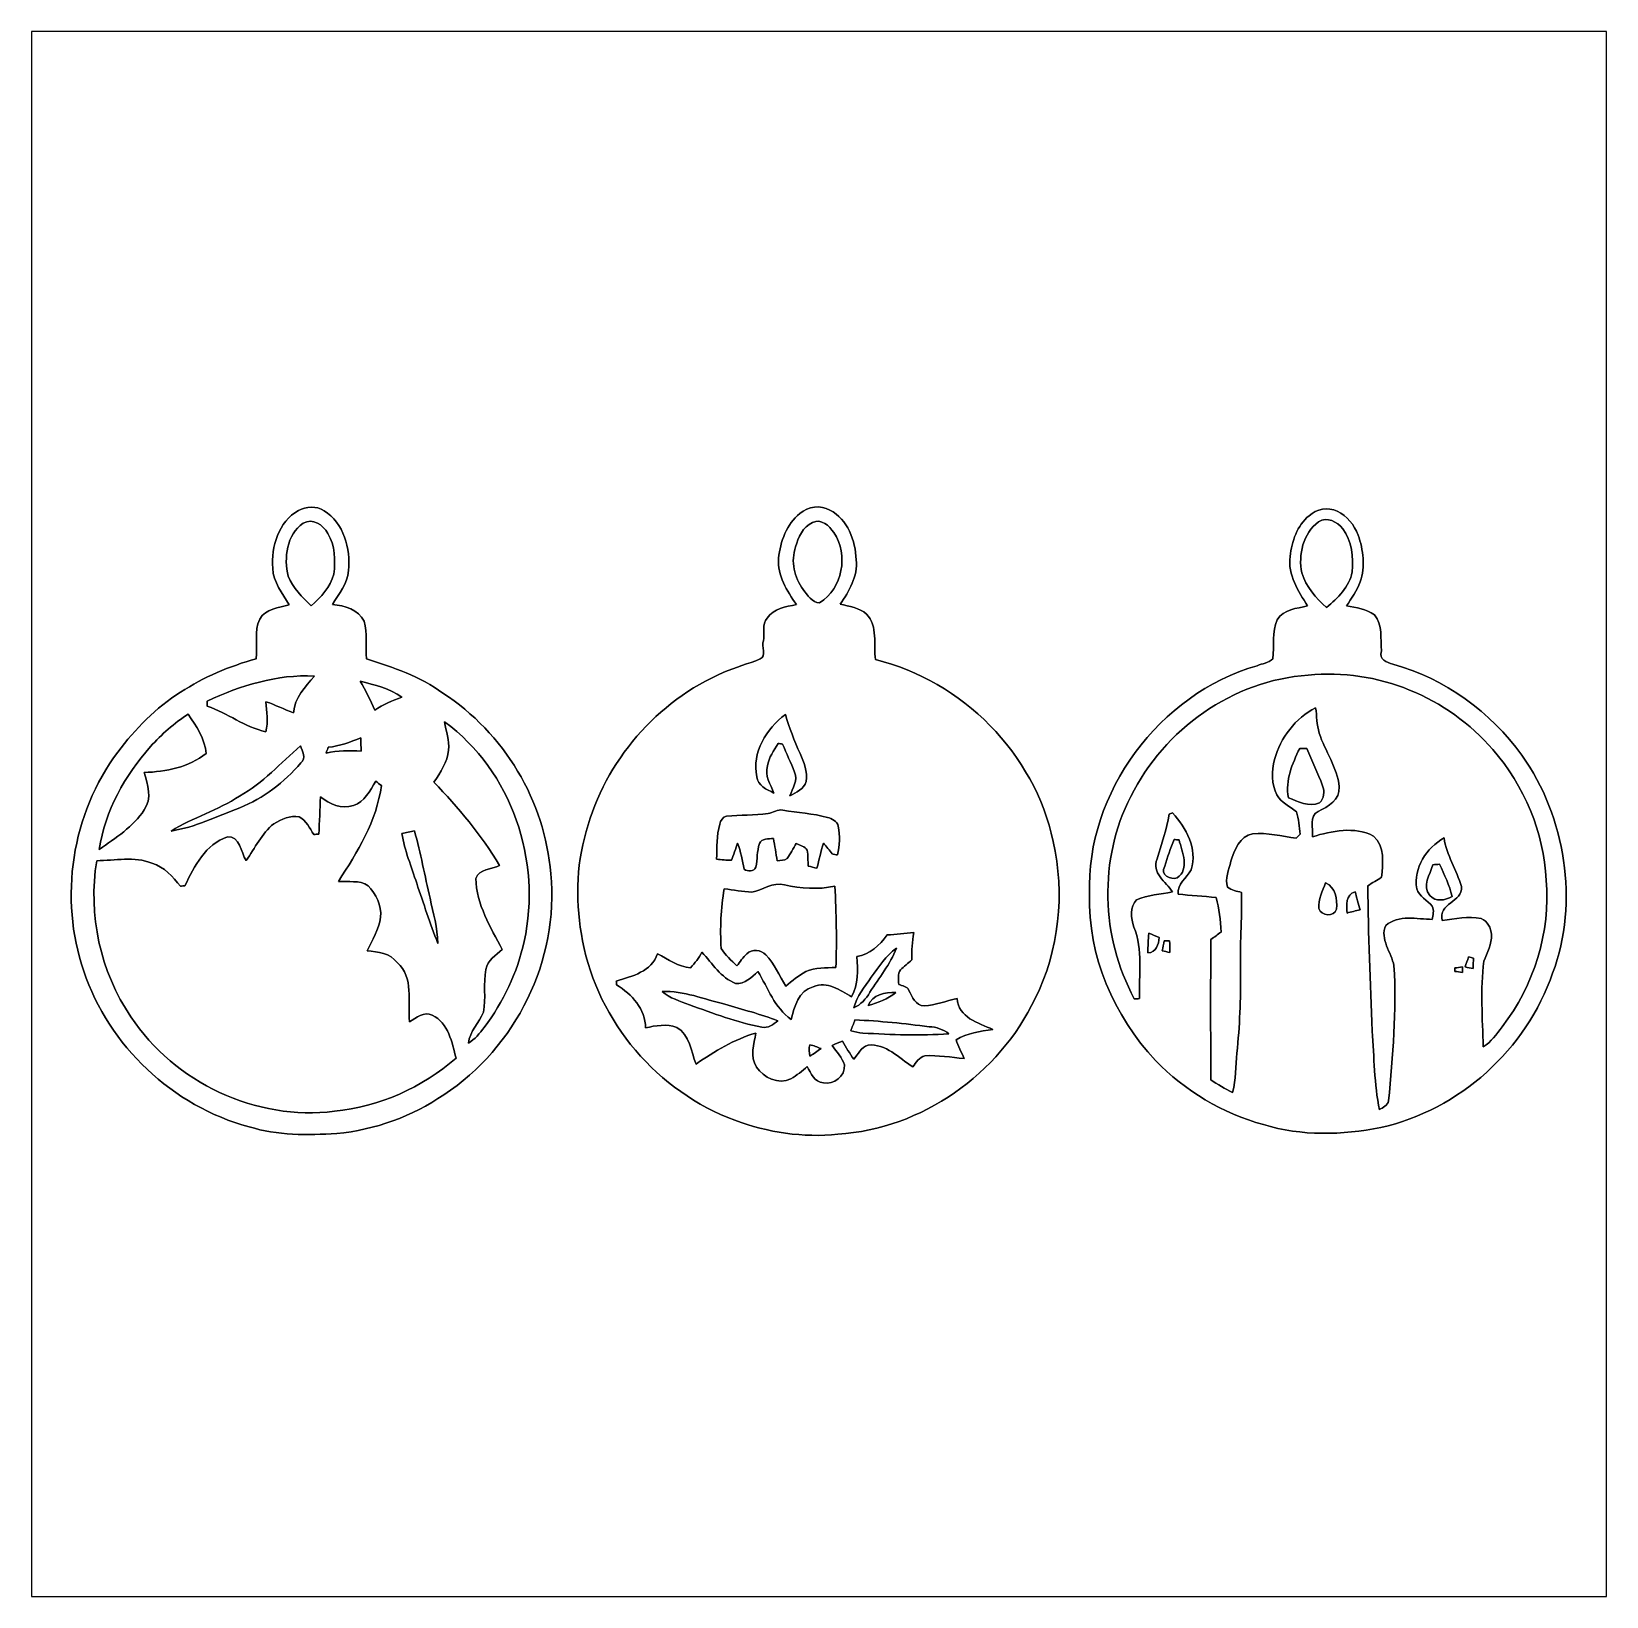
# Model space of a CAD drawing. Header units: centimetres. Extents: x -16.8 to 16.8, y -16.7 to 16.7.
import ezdxf

# ---------------------------------------------------------------- set-up
doc = ezdxf.new("R2010")
doc.units = ezdxf.units.CM
doc.header["$MEASUREMENT"] = 0
doc.layers.add('Layer 1', color=7, linetype='Continuous')

msp = doc.modelspace()

# ---------------------------------------------------------------- linework, layer by layer
at = {"layer": 'Layer 1', "color": 7}
for points, knots in [([(-16.77458, 16.66875), (-16.77458, 16.66875), (16.77458, 16.66875), (16.77458, 16.66875), (16.77458, 16.66875), (16.77458, 16.66875), (16.77458, -16.66875), (16.77458, -16.66875), (16.77458, -16.66875), (16.77458, -16.66875), (-16.77458, -16.66875), (-16.77458, -16.66875), (-16.77458, -16.66875), (-16.77458, -16.66875), (-16.77458, 16.66875), (-16.77458, 16.66875), (-16.77458, 16.66875), (-16.77458, 16.66875), (-16.77458, 16.66875), (-16.77458, 16.66875)], [0, 0, 0, 0, 0.16666667, 0.16666667, 0.16666667, 0.16666667, 0.33333333, 0.33333333, 0.33333333, 0.33333333, 0.5, 0.5, 0.5, 0.5, 0.66666667, 0.66666667, 0.66666667, 0.66666667, 1, 1, 1, 1]), ([(-11.09063, 6.46818), (-11.50902, 6.22265), (-11.67659, 5.69595), (-11.63426, 5.23416), (-11.63426, 5.23416), (-11.62826, 4.93607), (-11.42788, 4.70182), (-11.28289, 4.45911), (-11.28289, 4.45911), (-11.50514, 4.39103), (-11.78772, 4.37727), (-11.91436, 4.15361), (-11.91436, 4.15361), (-12.03501, 3.8922), (-11.95352, 3.58422), (-11.98774, 3.30694), (-11.98774, 3.30694), (-12.55571, 3.14678), (-13.10675, 2.91959), (-13.59923, 2.59221), (-13.59923, 2.59221), (-14.13016, 2.26977), (-14.56302, 1.81116), (-14.9352, 1.31939), (-14.9352, 1.31939), (-15.92121, 0.0067), (-16.19285, -1.79423), (-15.66192, -3.34539), (-15.66192, -3.34539), (-15.12852, -4.93642), (-13.76645, -6.23182), (-12.14085, -6.66221), (-12.14085, -6.66221), (-11.53795, -6.8513), (-10.89589, -6.84601), (-10.27183, -6.80508), (-10.27183, -6.80508), (-9.45727, -6.73029), (-8.66458, -6.44208), (-7.99112, -5.97888), (-7.99112, -5.97888), (-6.4583, -4.97558), (-5.52944, -3.10374), (-5.71535, -1.27247), (-5.71535, -1.27247), (-5.83106, 0.27658), (-6.71442, 1.72861), (-8.00982, 2.57598), (-8.00982, 2.57598), (-8.49595, 2.93123), (-9.07133, 3.12596), (-9.64036, 3.302), (-9.64036, 3.302), (-9.65764, 3.56905), (-9.62378, 3.84563), (-9.68798, 4.10669), (-9.68798, 4.10669), (-9.8111, 4.35469), (-10.10638, 4.44535), (-10.36391, 4.45946), (-10.36391, 4.45946), (-10.22597, 4.68806), (-10.04429, 4.9089), (-10.02136, 5.18407), (-10.02136, 5.18407), (-9.97656, 5.65291), (-10.11908, 6.20042), (-10.54276, 6.46077), (-10.54276, 6.46077), (-10.70398, 6.56907), (-10.922, 6.54932), (-11.09063, 6.46818), (-11.09063, 6.46818), (-11.09063, 6.46818), (-11.09063, 6.46818), (-11.09063, 6.46818)], [0, 0, 0, 0, 0.05, 0.05, 0.05, 0.05, 0.1, 0.1, 0.1, 0.1, 0.15, 0.15, 0.15, 0.15, 0.2, 0.2, 0.2, 0.2, 0.25, 0.25, 0.25, 0.25, 0.3, 0.3, 0.3, 0.3, 0.35, 0.35, 0.35, 0.35, 0.4, 0.4, 0.4, 0.4, 0.45, 0.45, 0.45, 0.45, 0.5, 0.5, 0.5, 0.5, 0.55, 0.55, 0.55, 0.55, 0.6, 0.6, 0.6, 0.6, 0.65, 0.65, 0.65, 0.65, 0.7, 0.7, 0.7, 0.7, 0.75, 0.75, 0.75, 0.75, 0.8, 0.8, 0.8, 0.8, 0.85, 0.85, 0.85, 0.85, 0.9, 0.9, 0.9, 0.9, 1, 1, 1, 1]), ([(-0.40569, 6.40362), (-0.68933, 6.17326), (-0.82409, 5.80319), (-0.86184, 5.44936), (-0.86184, 5.44936), (-0.89323, 5.07294), (-0.68192, 4.75544), (-0.48154, 4.46087), (-0.48154, 4.46087), (-0.70485, 4.41007), (-0.96732, 4.38291), (-1.10243, 4.17195), (-1.10243, 4.17195), (-1.22273, 4.03966), (-1.15464, 3.84528), (-1.18216, 3.68618), (-1.18216, 3.68618), (-1.24531, 3.58528), (-1.10173, 3.3588), (-1.2506, 3.30341), (-1.2506, 3.30341), (-1.50636, 3.19828), (-1.77483, 3.12702), (-2.02918, 3.01837), (-2.02918, 3.01837), (-3.45264, 2.41265), (-4.5593, 1.1236), (-4.95864, -0.36971), (-4.95864, -0.36971), (-5.18478, -1.12536), (-5.18478, -1.93357), (-5.0352, -2.70404), (-5.0352, -2.70404), (-4.71276, -4.42489), (-3.43394, -5.92102), (-1.79246, -6.52392), (-1.79246, -6.52392), (-1.09432, -6.78356), (-0.33831, -6.90069), (0.40464, -6.82061), (0.40464, -6.82061), (2.19075, -6.71054), (3.83893, -5.54037), (4.6034, -3.93347), (4.6034, -3.93347), (5.11246, -2.90513), (5.24369, -1.69968), (4.98687, -0.58279), (4.98687, -0.58279), (4.59528, 1.28693), (3.05259, 2.83774), (1.20262, 3.28859), (1.20262, 3.28859), (1.15535, 3.60997), (1.26224, 3.99909), (1.01318, 4.25838), (1.01318, 4.25838), (0.85725, 4.39103), (0.64417, 4.42807), (0.4505, 4.46934), (0.4505, 4.46934), (0.6417, 4.74663), (0.83079, 5.06307), (0.79128, 5.41373), (0.79128, 5.41373), (0.77611, 5.82154), (0.61595, 6.27874), (0.22966, 6.47382), (0.22966, 6.47382), (0.0321, 6.5913), (-0.23319, 6.54614), (-0.40569, 6.40362), (-0.40569, 6.40362), (-0.40569, 6.40362), (-0.40569, 6.40362), (-0.40569, 6.40362)], [0, 0, 0, 0, 0.05, 0.05, 0.05, 0.05, 0.1, 0.1, 0.1, 0.1, 0.15, 0.15, 0.15, 0.15, 0.2, 0.2, 0.2, 0.2, 0.25, 0.25, 0.25, 0.25, 0.3, 0.3, 0.3, 0.3, 0.35, 0.35, 0.35, 0.35, 0.4, 0.4, 0.4, 0.4, 0.45, 0.45, 0.45, 0.45, 0.5, 0.5, 0.5, 0.5, 0.55, 0.55, 0.55, 0.55, 0.6, 0.6, 0.6, 0.6, 0.65, 0.65, 0.65, 0.65, 0.7, 0.7, 0.7, 0.7, 0.75, 0.75, 0.75, 0.75, 0.8, 0.8, 0.8, 0.8, 0.85, 0.85, 0.85, 0.85, 0.9, 0.9, 0.9, 0.9, 1, 1, 1, 1]), ([(10.43869, 6.35494), (10.18364, 6.14292), (10.07075, 5.80566), (10.03512, 5.48605), (10.03512, 5.48605), (9.97867, 5.09023), (10.21221, 4.75227), (10.40659, 4.43265), (10.40659, 4.43265), (10.1787, 4.37797), (9.89295, 4.36316), (9.76242, 4.13773), (9.76242, 4.13773), (9.64565, 3.87703), (9.69927, 3.58387), (9.66541, 3.308), (9.66541, 3.308), (9.58003, 3.21451), (9.43998, 3.20604), (9.33027, 3.15842), (9.33027, 3.15842), (7.24852, 2.55588), (5.68889, 0.46461), (5.76157, -1.71097), (5.76157, -1.71097), (5.72382, -3.01907), (6.27909, -4.30354), (7.16844, -5.24898), (7.16844, -5.24898), (7.79427, -5.89915), (8.59931, -6.37575), (9.46856, -6.61741), (9.46856, -6.61741), (10.27606, -6.86188), (11.14531, -6.84601), (11.96587, -6.67702), (11.96587, -6.67702), (13.64439, -6.30908), (15.06855, -5.01191), (15.6277, -3.39231), (15.6277, -3.39231), (16.19003, -1.8602), (15.90816, -0.07514), (14.97365, 1.25236), (14.97365, 1.25236), (14.30443, 2.17487), (13.33112, 2.89243), (12.22587, 3.19123), (12.22587, 3.19123), (12.10204, 3.23391), (11.90907, 3.28083), (11.98457, 3.47345), (11.98457, 3.47345), (11.95246, 3.73239), (12.01349, 4.02872), (11.8304, 4.24497), (11.8304, 4.24497), (11.65542, 4.36421), (11.44305, 4.40302), (11.23774, 4.43195), (11.23774, 4.43195), (11.33898, 4.60022), (11.46351, 4.75827), (11.5256, 4.947), (11.5256, 4.947), (11.64414, 5.26803), (11.5951, 5.62681), (11.48256, 5.94184), (11.48256, 5.94184), (11.40425, 6.15985), (11.24761, 6.35106), (11.03877, 6.45442), (11.03877, 6.45442), (10.84262, 6.54438), (10.59744, 6.49676), (10.43869, 6.35494)], [0, 0, 0, 0, 0.05, 0.05, 0.05, 0.05, 0.1, 0.1, 0.1, 0.1, 0.15, 0.15, 0.15, 0.15, 0.2, 0.2, 0.2, 0.2, 0.25, 0.25, 0.25, 0.25, 0.3, 0.3, 0.3, 0.3, 0.35, 0.35, 0.35, 0.35, 0.4, 0.4, 0.4, 0.4, 0.45, 0.45, 0.45, 0.45, 0.5, 0.5, 0.5, 0.5, 0.55, 0.55, 0.55, 0.55, 0.6, 0.6, 0.6, 0.6, 0.65, 0.65, 0.65, 0.65, 0.7, 0.7, 0.7, 0.7, 0.75, 0.75, 0.75, 0.75, 0.8, 0.8, 0.8, 0.8, 0.85, 0.85, 0.85, 0.85, 0.9, 0.9, 0.9, 0.9, 1, 1, 1, 1]), ([(-10.99044, 6.19301), (-10.78124, 6.31261), (-10.56252, 6.1595), (-10.46374, 5.97782), (-10.46374, 5.97782), (-10.29794, 5.72206), (-10.30288, 5.40103), (-10.33251, 5.10893), (-10.33251, 5.10893), (-10.41012, 4.83376), (-10.60873, 4.61716), (-10.81934, 4.43406), (-10.81934, 4.43406), (-11.00808, 4.61998), (-11.20846, 4.81295), (-11.30582, 5.06448), (-11.30582, 5.06448), (-11.40107, 5.45183), (-11.34392, 5.94995), (-10.99044, 6.19301)], [0, 0, 0, 0, 0.16666667, 0.16666667, 0.16666667, 0.16666667, 0.33333333, 0.33333333, 0.33333333, 0.33333333, 0.5, 0.5, 0.5, 0.5, 0.66666667, 0.66666667, 0.66666667, 0.66666667, 1, 1, 1, 1]), ([(-0.14076, 6.20889), (0.05644, 6.30132), (0.21272, 6.13692), (0.31679, 5.99581), (0.31679, 5.99581), (0.63183, 5.51991), (0.50483, 4.80589), (0.01411, 4.49651), (0.01411, 4.49651), (-0.14781, 4.50427), (-0.25012, 4.66266), (-0.33408, 4.7812), (-0.33408, 4.7812), (-0.53164, 5.03449), (-0.60431, 5.38304), (-0.49812, 5.68889), (-0.49812, 5.68889), (-0.44274, 5.89209), (-0.34502, 6.11681), (-0.14076, 6.20889)], [0, 0, 0, 0, 0.16666667, 0.16666667, 0.16666667, 0.16666667, 0.33333333, 0.33333333, 0.33333333, 0.33333333, 0.5, 0.5, 0.5, 0.5, 0.66666667, 0.66666667, 0.66666667, 0.66666667, 1, 1, 1, 1]), ([(10.63978, 6.22335), (10.82499, 6.33942), (11.03524, 6.22512), (11.1573, 6.07766), (11.1573, 6.07766), (11.34463, 5.81343), (11.39437, 5.47123), (11.35627, 5.15514), (11.35627, 5.15514), (11.29771, 4.83941), (11.05147, 4.59916), (10.81334, 4.4009), (10.81334, 4.4009), (10.57628, 4.5914), (10.37837, 4.84223), (10.28488, 5.13397), (10.28488, 5.13397), (10.20516, 5.52203), (10.31169, 5.97641), (10.63978, 6.22335)], [0, 0, 0, 0, 0.16666667, 0.16666667, 0.16666667, 0.16666667, 0.33333333, 0.33333333, 0.33333333, 0.33333333, 0.5, 0.5, 0.5, 0.5, 0.66666667, 0.66666667, 0.66666667, 0.66666667, 1, 1, 1, 1]), ([(10.42247, 2.95663), (11.89284, 3.11432), (13.39532, 2.48638), (14.35523, 1.37195), (14.35523, 1.37195), (15.0181, 0.60008), (15.44637, -0.38629), (15.48694, -1.40935), (15.48694, -1.40935), (15.58925, -2.52095), (15.22977, -3.65231), (14.55173, -4.53284), (14.55173, -4.53284), (14.43426, -4.69018), (14.31819, -4.85669), (14.14745, -4.96147), (14.14745, -4.96147), (14.13228, -4.35398), (14.08818, -3.74121), (14.1605, -3.13725), (14.1605, -3.13725), (14.24234, -2.95769), (14.33019, -2.77107), (14.32348, -2.56857), (14.32348, -2.56857), (14.31325, -2.42993), (14.24234, -2.28106), (14.10582, -2.22885), (14.10582, -2.22885), (13.82854, -2.17029), (13.55055, -2.22991), (13.27609, -2.26907), (13.27609, -2.26907), (13.17625, -1.89724), (13.71917, -1.87995), (13.68496, -1.54764), (13.68496, -1.54764), (13.58547, -1.19274), (13.36604, -0.87877), (13.31419, -0.50765), (13.31419, -0.50765), (12.93918, -0.72531), (12.66155, -1.14441), (12.7321, -1.59068), (12.7321, -1.59068), (12.78079, -1.76071), (12.96494, -1.83092), (13.06266, -1.96674), (13.06266, -1.96674), (13.10922, -2.05387), (13.07359, -2.15406), (13.06301, -2.24578), (13.06301, -2.24578), (12.74092, -2.23802), (12.34052, -2.13995), (12.07523, -2.37384), (12.07523, -2.37384), (11.93518, -2.66312), (12.19764, -2.94958), (12.24527, -3.23003), (12.24527, -3.23003), (12.31688, -4.19171), (12.21246, -5.15267), (12.13414, -6.11011), (12.13414, -6.11011), (12.1091, -6.20642), (12.00785, -6.24875), (11.93588, -6.30414), (11.93588, -6.30414), (11.83005, -5.75028), (11.8237, -5.18407), (11.78595, -4.62315), (11.78595, -4.62315), (11.74715, -3.59234), (11.69599, -2.56117), (11.6907, -1.52964), (11.6907, -1.52964), (11.78736, -1.46756), (11.88544, -1.40723), (11.98421, -1.34832), (11.98421, -1.34832), (12.00856, -1.05974), (12.06041, -0.67874), (11.80818, -0.46884), (11.80818, -0.46884), (11.40319, -0.25647), (10.92517, -0.36195), (10.5089, -0.48436), (10.5089, -0.48436), (10.53959, -0.31256), (10.42741, -0.03669), (10.63061, 0.05574), (10.63061, 0.05574), (10.84121, 0.16016), (11.10051, 0.29563), (11.08075, 0.57891), (11.08075, 0.57891), (11.04441, 0.99483), (10.77983, 1.33738), (10.65389, 1.72473), (10.65389, 1.72473), (10.60485, 1.90077), (10.60309, 2.08562), (10.57945, 2.26483), (10.57945, 2.26483), (10.14659, 2.04082), (9.83227, 1.6256), (9.70315, 1.15958), (9.70315, 1.15958), (9.64212, 0.91369), (9.63295, 0.635), (9.75536, 0.40605), (9.75536, 0.40605), (9.84744, 0.24024), (10.03265, 0.16581), (10.16776, 0.04374), (10.16776, 0.04374), (10.22562, -0.10442), (10.22421, -0.27234), (10.25172, -0.42968), (10.25172, -0.42968), (10.22244, -0.45755), (10.19351, -0.48578), (10.16494, -0.514), (10.16494, -0.514), (9.85626, -0.4766), (9.54969, -0.39335), (9.23643, -0.41981), (9.23643, -0.41981), (8.96232, -0.47378), (8.84908, -0.77153), (8.77358, -1.00753), (8.77358, -1.00753), (8.73478, -1.18357), (8.63882, -1.3776), (8.70444, -1.55893), (8.70444, -1.55893), (8.78522, -1.63124), (8.90058, -1.63759), (9.00112, -1.67393), (9.00112, -1.67393), (9.01171, -2.23908), (8.96373, -2.80353), (8.97819, -3.36903), (8.97819, -3.36903), (8.99089, -3.94476), (8.95773, -4.51979), (8.90305, -5.0927), (8.90305, -5.0927), (8.87377, -5.37104), (8.88577, -5.65679), (8.81133, -5.92914), (8.81133, -5.92914), (8.64729, -5.85541), (8.49277, -5.76298), (8.34319, -5.66385), (8.34319, -5.66385), (8.34461, -4.66654), (8.3379, -3.66959), (8.34849, -2.67264), (8.34849, -2.67264), (8.42081, -2.62043), (8.49277, -2.56752), (8.56509, -2.51425), (8.56509, -2.51425), (8.55451, -2.26589), (8.51888, -2.01859), (8.45961, -1.77694), (8.45961, -1.77694), (8.18868, -1.75295), (7.9181, -1.73673), (7.64787, -1.70815), (7.64787, -1.70815), (7.626, -1.48837), (7.83167, -1.36419), (7.92445, -1.18921), (7.92445, -1.18921), (8.06979, -0.7366), (7.82461, -0.30127), (7.53181, 0.02505), (7.53181, 0.02505), (7.51311, 0.01764), (7.47571, 0.00282), (7.45702, -0.00459), (7.45702, -0.00459), (7.40622, -0.32914), (7.29051, -0.63747), (7.20549, -0.95321), (7.20549, -0.95321), (7.07072, -1.25695), (7.39246, -1.4411), (7.52898, -1.66053), (7.52898, -1.66053), (7.27322, -1.71062), (7.0037, -1.71803), (6.76487, -1.82774), (6.76487, -1.82774), (6.61987, -1.97908), (6.64351, -2.22391), (6.70631, -2.40736), (6.70631, -2.40736), (6.90139, -2.89172), (6.81073, -3.42477), (6.8266, -3.93347), (6.8266, -3.93347), (6.79873, -3.93383), (6.74299, -3.93488), (6.71512, -3.93524), (6.71512, -3.93524), (6.00498, -2.61973), (5.95348, -0.96026), (6.64245, 0.37394), (6.64245, 0.37394), (7.35083, 1.80305), (8.81803, 2.85186), (10.42247, 2.95663)], [0, 0, 0, 0, 0.01818182, 0.01818182, 0.01818182, 0.01818182, 0.03636364, 0.03636364, 0.03636364, 0.03636364, 0.05454545, 0.05454545, 0.05454545, 0.05454545, 0.07272727, 0.07272727, 0.07272727, 0.07272727, 0.09090909, 0.09090909, 0.09090909, 0.09090909, 0.10909091, 0.10909091, 0.10909091, 0.10909091, 0.12727273, 0.12727273, 0.12727273, 0.12727273, 0.14545455, 0.14545455, 0.14545455, 0.14545455, 0.16363636, 0.16363636, 0.16363636, 0.16363636, 0.18181818, 0.18181818, 0.18181818, 0.18181818, 0.2, 0.2, 0.2, 0.2, 0.21818182, 0.21818182, 0.21818182, 0.21818182, 0.23636364, 0.23636364, 0.23636364, 0.23636364, 0.25454545, 0.25454545, 0.25454545, 0.25454545, 0.27272727, 0.27272727, 0.27272727, 0.27272727, 0.29090909, 0.29090909, 0.29090909, 0.29090909, 0.30909091, 0.30909091, 0.30909091, 0.30909091, 0.32727273, 0.32727273, 0.32727273, 0.32727273, 0.34545455, 0.34545455, 0.34545455, 0.34545455, 0.36363636, 0.36363636, 0.36363636, 0.36363636, 0.38181818, 0.38181818, 0.38181818, 0.38181818, 0.4, 0.4, 0.4, 0.4, 0.41818182, 0.41818182, 0.41818182, 0.41818182, 0.43636364, 0.43636364, 0.43636364, 0.43636364, 0.45454545, 0.45454545, 0.45454545, 0.45454545, 0.47272727, 0.47272727, 0.47272727, 0.47272727, 0.49090909, 0.49090909, 0.49090909, 0.49090909, 0.50909091, 0.50909091, 0.50909091, 0.50909091, 0.52727273, 0.52727273, 0.52727273, 0.52727273, 0.54545455, 0.54545455, 0.54545455, 0.54545455, 0.56363636, 0.56363636, 0.56363636, 0.56363636, 0.58181818, 0.58181818, 0.58181818, 0.58181818, 0.6, 0.6, 0.6, 0.6, 0.61818182, 0.61818182, 0.61818182, 0.61818182, 0.63636364, 0.63636364, 0.63636364, 0.63636364, 0.65454545, 0.65454545, 0.65454545, 0.65454545, 0.67272727, 0.67272727, 0.67272727, 0.67272727, 0.69090909, 0.69090909, 0.69090909, 0.69090909, 0.70909091, 0.70909091, 0.70909091, 0.70909091, 0.72727273, 0.72727273, 0.72727273, 0.72727273, 0.74545455, 0.74545455, 0.74545455, 0.74545455, 0.76363636, 0.76363636, 0.76363636, 0.76363636, 0.78181818, 0.78181818, 0.78181818, 0.78181818, 0.8, 0.8, 0.8, 0.8, 0.81818182, 0.81818182, 0.81818182, 0.81818182, 0.83636364, 0.83636364, 0.83636364, 0.83636364, 0.85454545, 0.85454545, 0.85454545, 0.85454545, 0.87272727, 0.87272727, 0.87272727, 0.87272727, 0.89090909, 0.89090909, 0.89090909, 0.89090909, 0.90909091, 0.90909091, 0.90909091, 0.90909091, 0.92727273, 0.92727273, 0.92727273, 0.92727273, 0.94545455, 0.94545455, 0.94545455, 0.94545455, 0.96363636, 0.96363636, 0.96363636, 0.96363636, 1, 1, 1, 1]), ([(-13.03091, 2.40383), (-12.31794, 2.73932), (-11.54606, 2.9785), (-10.74808, 2.93723), (-10.74808, 2.93723), (-10.94493, 2.70969), (-11.16789, 2.47474), (-11.19293, 2.15724), (-11.19293, 2.15724), (-11.39119, 2.23132), (-11.5824, 2.32234), (-11.78172, 2.39289), (-11.78172, 2.39289), (-11.76443, 2.17946), (-11.7288, 1.96356), (-11.78384, 1.75225), (-11.78384, 1.75225), (-12.23504, 1.84644), (-12.59664, 2.15371), (-13.02985, 2.29376), (-13.02985, 2.29376), (-13.0302, 2.33045), (-13.03055, 2.36714), (-13.03091, 2.40383)], [0, 0, 0, 0, 0.14285714, 0.14285714, 0.14285714, 0.14285714, 0.28571429, 0.28571429, 0.28571429, 0.28571429, 0.42857143, 0.42857143, 0.42857143, 0.42857143, 0.57142857, 0.57142857, 0.57142857, 0.57142857, 0.71428571, 0.71428571, 0.71428571, 0.71428571, 1, 1, 1, 1]), ([(-9.77371, 2.83034), (-9.46926, 2.74391), (-9.14365, 2.68005), (-8.88365, 2.48779), (-8.88365, 2.48779), (-9.0872, 2.41935), (-9.28617, 2.33715), (-9.4615, 2.21156), (-9.4615, 2.21156), (-9.55463, 2.42358), (-9.65235, 2.63313), (-9.77371, 2.83034)], [0, 0, 0, 0, 0.25, 0.25, 0.25, 0.25, 0.5, 0.5, 0.5, 0.5, 1, 1, 1, 1]), ([(-14.24164, 1.43581), (-14.00069, 1.69545), (-13.73823, 1.94028), (-13.43589, 2.12654), (-13.43589, 2.12654), (-13.26444, 1.87113), (-13.08382, 1.60479), (-13.05137, 1.28905), (-13.05137, 1.28905), (-13.42743, 0.99519), (-13.90721, 0.89606), (-14.37393, 0.88618), (-14.37393, 0.88618), (-14.29244, 0.63112), (-14.20389, 0.32491), (-14.37358, 0.08678), (-14.37358, 0.08678), (-14.60853, -0.2727), (-14.98529, -0.50941), (-15.32996, -0.75283), (-15.32996, -0.75283), (-15.20931, 0.0695), (-14.78668, 0.81986), (-14.24164, 1.43581)], [0, 0, 0, 0, 0.14285714, 0.14285714, 0.14285714, 0.14285714, 0.28571429, 0.28571429, 0.28571429, 0.28571429, 0.42857143, 0.42857143, 0.42857143, 0.42857143, 0.57142857, 0.57142857, 0.57142857, 0.57142857, 0.71428571, 0.71428571, 0.71428571, 0.71428571, 1, 1, 1, 1]), ([(-1.32398, 0.79304), (-1.43792, 1.31057), (-1.11654, 1.81892), (-0.71614, 2.12125), (-0.71614, 2.12125), (-0.62759, 1.83833), (-0.52917, 1.55751), (-0.40287, 1.28834), (-0.40287, 1.28834), (-0.3175, 1.10349), (-0.24412, 0.89958), (-0.27058, 0.6925), (-0.27058, 0.6925), (-0.32138, 0.53516), (-0.48401, 0.46073), (-0.61842, 0.38735), (-0.61842, 0.38735), (-0.56586, 0.54681), (-0.4445, 0.72143), (-0.51894, 0.89218), (-0.51894, 0.89218), (-0.59831, 1.09432), (-0.69674, 1.28799), (-0.77435, 1.49084), (-0.77435, 1.49084), (-0.79798, 1.49401), (-0.84561, 1.50107), (-0.8696, 1.5046), (-0.8696, 1.5046), (-0.95744, 1.3522), (-1.07386, 1.20509), (-1.09538, 1.02553), (-1.09538, 1.02553), (-1.1617, 0.81492), (-1.03188, 0.63359), (-0.96379, 0.44732), (-0.96379, 0.44732), (-1.11337, 0.52211), (-1.30634, 0.60043), (-1.32398, 0.79304)], [0, 0, 0, 0, 0.09090909, 0.09090909, 0.09090909, 0.09090909, 0.18181818, 0.18181818, 0.18181818, 0.18181818, 0.27272727, 0.27272727, 0.27272727, 0.27272727, 0.36363636, 0.36363636, 0.36363636, 0.36363636, 0.45454545, 0.45454545, 0.45454545, 0.45454545, 0.54545455, 0.54545455, 0.54545455, 0.54545455, 0.63636364, 0.63636364, 0.63636364, 0.63636364, 0.72727273, 0.72727273, 0.72727273, 0.72727273, 0.81818182, 0.81818182, 0.81818182, 0.81818182, 1, 1, 1, 1]), ([(-7.97701, 1.9618), (-6.54473, 0.92428), (-5.89915, -1.00542), (-6.2798, -2.71321), (-6.2798, -2.71321), (-6.42408, -3.37679), (-6.72289, -4.00368), (-7.12929, -4.5466), (-7.12929, -4.5466), (-7.22806, -4.67113), (-7.32931, -4.80025), (-7.46901, -4.88209), (-7.46901, -4.88209), (-7.43056, -4.63162), (-7.25064, -4.44324), (-7.14516, -4.22275), (-7.14516, -4.22275), (-7.09189, -3.92148), (-7.15222, -3.61103), (-7.09577, -3.30941), (-7.09577, -3.30941), (-7.05591, -3.12138), (-6.88763, -3.00249), (-6.74546, -2.8889), (-6.74546, -2.8889), (-6.99453, -2.41053), (-7.30074, -1.92652), (-7.30885, -1.37125), (-7.30885, -1.37125), (-7.24006, -1.16699), (-6.97336, -1.18145), (-6.80508, -1.09749), (-6.80508, -1.09749), (-7.18785, -0.44415), (-7.68138, 0.13653), (-8.20526, 0.68051), (-8.20526, 0.68051), (-8.06027, 0.88547), (-7.91669, 1.1049), (-7.89164, 1.36172), (-7.89164, 1.36172), (-7.86977, 1.5681), (-7.9435, 1.76248), (-7.97701, 1.9618)], [0, 0, 0, 0, 0.08333333, 0.08333333, 0.08333333, 0.08333333, 0.16666667, 0.16666667, 0.16666667, 0.16666667, 0.25, 0.25, 0.25, 0.25, 0.33333333, 0.33333333, 0.33333333, 0.33333333, 0.41666667, 0.41666667, 0.41666667, 0.41666667, 0.5, 0.5, 0.5, 0.5, 0.58333333, 0.58333333, 0.58333333, 0.58333333, 0.66666667, 0.66666667, 0.66666667, 0.66666667, 0.75, 0.75, 0.75, 0.75, 0.83333333, 0.83333333, 0.83333333, 0.83333333, 1, 1, 1, 1]), ([(-12.34158, 0.38206), (-11.84875, 0.66075), (-11.46351, 1.08056), (-11.04688, 1.45486), (-11.04688, 1.45486), (-11.00596, 1.33879), (-10.90718, 1.18851), (-11.03736, 1.08938), (-11.03736, 1.08938), (-11.39155, 0.67839), (-11.83181, 0.33126), (-12.33946, 0.13194), (-12.33946, 0.13194), (-12.821, -0.04586), (-13.2902, -0.28575), (-13.80173, -0.3623), (-13.80173, -0.3623), (-13.33465, -0.07585), (-12.8016, 0.08149), (-12.34158, 0.38206)], [0, 0, 0, 0, 0.16666667, 0.16666667, 0.16666667, 0.16666667, 0.33333333, 0.33333333, 0.33333333, 0.33333333, 0.5, 0.5, 0.5, 0.5, 0.66666667, 0.66666667, 0.66666667, 0.66666667, 1, 1, 1, 1]), ([(-10.45316, 1.42028), (-10.21221, 1.45027), (-9.98396, 1.53106), (-9.75995, 1.62101), (-9.75995, 1.62101), (-9.75854, 1.55081), (-9.75501, 1.41111), (-9.75325, 1.34126), (-9.75325, 1.34126), (-10.00301, 1.34655), (-10.25384, 1.35396), (-10.49937, 1.29787), (-10.49937, 1.29787), (-10.4842, 1.33879), (-10.46868, 1.37971), (-10.45316, 1.42028)], [0, 0, 0, 0, 0.2, 0.2, 0.2, 0.2, 0.4, 0.4, 0.4, 0.4, 0.6, 0.6, 0.6, 0.6, 1, 1, 1, 1]), ([(10.23902, 1.39771), (10.28947, 1.39594), (10.34027, 1.39418), (10.39107, 1.39206), (10.39107, 1.39206), (10.49584, 1.12607), (10.62919, 0.87207), (10.72586, 0.6029), (10.72586, 0.6029), (10.77277, 0.48366), (10.76431, 0.32738), (10.65918, 0.2413), (10.65918, 0.2413), (10.4394, 0.13688), (10.19951, 0.26282), (9.99913, 0.34749), (9.99913, 0.34749), (9.92822, 0.71931), (10.08168, 1.07068), (10.23902, 1.39771)], [0, 0, 0, 0, 0.16666667, 0.16666667, 0.16666667, 0.16666667, 0.33333333, 0.33333333, 0.33333333, 0.33333333, 0.5, 0.5, 0.5, 0.5, 0.66666667, 0.66666667, 0.66666667, 0.66666667, 1, 1, 1, 1]), ([(-9.91905, 0.18133), (-9.67423, 0.25435), (-9.56733, 0.49883), (-9.44174, 0.69815), (-9.44174, 0.69815), (-9.40153, 0.66781), (-9.36131, 0.63712), (-9.32109, 0.60643), (-9.32109, 0.60643), (-9.42269, -0.15134), (-9.83192, -0.80857), (-10.23761, -1.43651), (-10.23761, -1.43651), (-10.03053, -1.45732), (-9.78782, -1.39876), (-9.60508, -1.52718), (-9.60508, -1.52718), (-9.43751, -1.7078), (-9.30945, -1.94486), (-9.33944, -2.20028), (-9.33944, -2.20028), (-9.37542, -2.45992), (-9.51548, -2.68499), (-9.62448, -2.91783), (-9.62448, -2.91783), (-9.39341, -2.93229), (-9.13871, -2.96757), (-8.98313, -3.16195), (-8.98313, -3.16195), (-8.62577, -3.48439), (-8.76441, -3.99979), (-8.72278, -4.42595), (-8.72278, -4.42595), (-8.58203, -4.33599), (-8.41446, -4.197), (-8.23913, -4.28625), (-8.23913, -4.28625), (-7.89058, -4.451), (-7.81579, -4.86657), (-7.73077, -5.20171), (-7.73077, -5.20171), (-8.45467, -5.82577), (-9.3659, -6.24029), (-10.32016, -6.33307), (-10.32016, -6.33307), (-11.98986, -6.54156), (-13.73152, -5.72135), (-14.6558, -4.32012), (-14.6558, -4.32012), (-15.31267, -3.35986), (-15.57267, -2.14101), (-15.3857, -0.99519), (-15.3857, -0.99519), (-14.99517, -0.99378), (-14.58101, -0.89288), (-14.20813, -1.04987), (-14.20813, -1.04987), (-13.94919, -1.12607), (-13.76045, -1.33244), (-13.60241, -1.54058), (-13.60241, -1.54058), (-13.57806, -1.53705), (-13.52938, -1.53035), (-13.50539, -1.52682), (-13.50539, -1.52682), (-13.30431, -1.11478), (-13.07148, -0.63747), (-12.59981, -0.48754), (-12.59981, -0.48754), (-12.33629, -0.4639), (-12.31688, -0.82056), (-12.20294, -0.99272), (-12.20294, -0.99272), (-12.01491, -0.72461), (-11.87133, -0.41557), (-11.61203, -0.20673), (-11.61203, -0.20673), (-11.45258, -0.11077), (-11.26102, -0.02434), (-11.06981, -0.06279), (-11.06981, -0.06279), (-10.92094, -0.14005), (-10.84545, -0.29986), (-10.7636, -0.4385), (-10.7636, -0.4385), (-10.72621, -0.43462), (-10.68917, -0.43074), (-10.65177, -0.42721), (-10.65177, -0.42721), (-10.64048, -0.16334), (-10.63237, 0.10054), (-10.61932, 0.36407), (-10.61932, 0.36407), (-10.42247, 0.21096), (-10.17588, 0.09878), (-9.91905, 0.18133)], [0, 0, 0, 0, 0.04, 0.04, 0.04, 0.04, 0.08, 0.08, 0.08, 0.08, 0.12, 0.12, 0.12, 0.12, 0.16, 0.16, 0.16, 0.16, 0.2, 0.2, 0.2, 0.2, 0.24, 0.24, 0.24, 0.24, 0.28, 0.28, 0.28, 0.28, 0.32, 0.32, 0.32, 0.32, 0.36, 0.36, 0.36, 0.36, 0.4, 0.4, 0.4, 0.4, 0.44, 0.44, 0.44, 0.44, 0.48, 0.48, 0.48, 0.48, 0.52, 0.52, 0.52, 0.52, 0.56, 0.56, 0.56, 0.56, 0.6, 0.6, 0.6, 0.6, 0.64, 0.64, 0.64, 0.64, 0.68, 0.68, 0.68, 0.68, 0.72, 0.72, 0.72, 0.72, 0.76, 0.76, 0.76, 0.76, 0.8, 0.8, 0.8, 0.8, 0.84, 0.84, 0.84, 0.84, 0.88, 0.88, 0.88, 0.88, 0.92, 0.92, 0.92, 0.92, 1, 1, 1, 1]), ([(-1.08514, 0.01058), (-0.97896, 0.03069), (-0.88194, 0.10654), (-0.76941, 0.08043), (-0.76941, 0.08043), (-0.45403, 0.02646), (-0.13088, 0.01058), (0.17956, -0.07197), (0.17956, -0.07197), (0.27728, -0.09807), (0.38841, -0.15275), (0.41063, -0.26211), (0.41063, -0.26211), (0.45367, -0.46214), (0.43568, -0.67345), (0.39158, -0.87242), (0.39158, -0.87242), (0.36371, -0.86713), (0.30762, -0.85654), (0.2794, -0.85125), (0.2794, -0.85125), (0.2219, -0.77082), (0.16122, -0.69321), (0.09454, -0.62089), (0.09454, -0.62089), (0.03951, -0.79657), (0.00282, -0.97755), (-0.04516, -1.1557), (-0.04516, -1.1557), (-0.10654, -1.13983), (-0.16757, -1.12395), (-0.22825, -1.10772), (-0.22825, -1.10772), (-0.23671, -0.99554), (-0.23354, -0.88159), (-0.25012, -0.77082), (-0.25012, -0.77082), (-0.30339, -0.69109), (-0.40393, -0.66675), (-0.48507, -0.62618), (-0.48507, -0.62618), (-0.54998, -0.73201), (-0.60113, -0.84843), (-0.6798, -0.9458), (-0.6798, -0.9458), (-0.73695, -0.99448), (-0.82021, -0.98637), (-0.89041, -0.99942), (-0.89041, -0.99942), (-0.91687, -0.83926), (-0.94192, -0.6791), (-0.97155, -0.51964), (-0.97155, -0.51964), (-1.07456, -0.53234), (-1.21849, -0.51753), (-1.27, -0.63041), (-1.27, -0.63041), (-1.32433, -0.79199), (-1.30634, -0.96802), (-1.34691, -1.13312), (-1.34691, -1.13312), (-1.38465, -1.22873), (-1.51871, -1.22908), (-1.59314, -1.17651), (-1.59314, -1.17651), (-1.64465, -0.99307), (-1.65629, -0.79834), (-1.73567, -0.62301), (-1.73567, -0.62301), (-1.76742, -0.71332), (-1.83092, -0.89394), (-1.86302, -0.98425), (-1.86302, -0.98425), (-1.96991, -0.98496), (-2.07645, -0.9779), (-2.18228, -0.96308), (-2.18228, -0.96308), (-2.17417, -0.71261), (-2.18193, -0.45826), (-2.11455, -0.21449), (-2.11455, -0.21449), (-2.09479, -0.14252), (-2.05211, -0.05927), (-1.96991, -0.04798), (-1.96991, -0.04798), (-1.67569, -0.01693), (-1.3783, -0.03493), (-1.08514, 0.01058)], [0, 0, 0, 0, 0.04347826, 0.04347826, 0.04347826, 0.04347826, 0.08695652, 0.08695652, 0.08695652, 0.08695652, 0.13043478, 0.13043478, 0.13043478, 0.13043478, 0.17391304, 0.17391304, 0.17391304, 0.17391304, 0.2173913, 0.2173913, 0.2173913, 0.2173913, 0.26086957, 0.26086957, 0.26086957, 0.26086957, 0.30434783, 0.30434783, 0.30434783, 0.30434783, 0.34782609, 0.34782609, 0.34782609, 0.34782609, 0.39130435, 0.39130435, 0.39130435, 0.39130435, 0.43478261, 0.43478261, 0.43478261, 0.43478261, 0.47826087, 0.47826087, 0.47826087, 0.47826087, 0.52173913, 0.52173913, 0.52173913, 0.52173913, 0.56521739, 0.56521739, 0.56521739, 0.56521739, 0.60869565, 0.60869565, 0.60869565, 0.60869565, 0.65217391, 0.65217391, 0.65217391, 0.65217391, 0.69565217, 0.69565217, 0.69565217, 0.69565217, 0.73913043, 0.73913043, 0.73913043, 0.73913043, 0.7826087, 0.7826087, 0.7826087, 0.7826087, 0.82608696, 0.82608696, 0.82608696, 0.82608696, 0.86956522, 0.86956522, 0.86956522, 0.86956522, 0.91304348, 0.91304348, 0.91304348, 0.91304348, 1, 1, 1, 1]), ([(-8.88365, -0.41204), (-8.79475, -0.39405), (-8.70585, -0.37677), (-8.6166, -0.36195), (-8.6166, -0.36195), (-8.48184, -0.83361), (-8.39858, -1.31763), (-8.28569, -1.79493), (-8.28569, -1.79493), (-8.21584, -2.11208), (-8.12906, -2.42852), (-8.11636, -2.75519), (-8.11636, -2.75519), (-8.29239, -2.33786), (-8.41975, -1.90183), (-8.56968, -1.47496), (-8.56968, -1.47496), (-8.68221, -1.12324), (-8.82791, -0.77929), (-8.88365, -0.41204)], [0, 0, 0, 0, 0.16666667, 0.16666667, 0.16666667, 0.16666667, 0.33333333, 0.33333333, 0.33333333, 0.33333333, 0.5, 0.5, 0.5, 0.5, 0.66666667, 0.66666667, 0.66666667, 0.66666667, 1, 1, 1, 1]), ([(7.56497, -0.54575), (7.59072, -0.54681), (7.64293, -0.54892), (7.66904, -0.54998), (7.66904, -0.54998), (7.73465, -0.81492), (7.90222, -1.16628), (7.62847, -1.35961), (7.62847, -1.35961), (7.49018, -1.41182), (7.25593, -1.29646), (7.36671, -1.11478), (7.36671, -1.11478), (7.41574, -0.91969), (7.49194, -0.73307), (7.56497, -0.54575)], [0, 0, 0, 0, 0.2, 0.2, 0.2, 0.2, 0.4, 0.4, 0.4, 0.4, 0.6, 0.6, 0.6, 0.6, 1, 1, 1, 1]), ([(13.07677, -1.08091), (13.12333, -1.07738), (13.17061, -1.07421), (13.21788, -1.07139), (13.21788, -1.07139), (13.3223, -1.29258), (13.43025, -1.51483), (13.48493, -1.75507), (13.48493, -1.75507), (13.33782, -1.84326), (13.13744, -1.87643), (13.00868, -1.73743), (13.00868, -1.73743), (12.8464, -1.54058), (13.01044, -1.28693), (13.07677, -1.08091)], [0, 0, 0, 0, 0.2, 0.2, 0.2, 0.2, 0.4, 0.4, 0.4, 0.4, 0.6, 0.6, 0.6, 0.6, 1, 1, 1, 1]), ([(-1.42875, -1.66405), (-1.19556, -1.63019), (-0.98531, -1.43933), (-0.73731, -1.50954), (-0.73731, -1.50954), (-0.38347, -1.58221), (-0.01834, -1.61713), (0.3369, -1.5367), (0.3369, -1.5367), (0.37147, -2.11455), (0.38029, -2.69416), (0.35913, -3.27307), (0.35913, -3.27307), (0.14676, -3.27413), (-0.07867, -3.26919), (-0.27693, -3.35703), (-0.27693, -3.35703), (-0.43286, -3.44029), (-0.5715, -3.55177), (-0.70697, -3.66395), (-0.70697, -3.66395), (-0.85266, -3.44558), (-0.94686, -3.19088), (-1.13101, -3.00002), (-1.13101, -3.00002), (-1.23155, -2.88643), (-1.42875, -2.87055), (-1.53952, -2.97533), (-1.53952, -2.97533), (-1.62066, -3.05188), (-1.67922, -3.14889), (-1.74766, -3.23638), (-1.74766, -3.23638), (-1.86443, -3.11679), (-2.00343, -3.01025), (-2.08421, -2.86173), (-2.08421, -2.86173), (-2.10891, -2.43946), (-2.09233, -2.01119), (-2.01895, -1.59456), (-2.01895, -1.59456), (-1.8221, -1.61572), (-1.62736, -1.65947), (-1.42875, -1.66405)], [0, 0, 0, 0, 0.08333333, 0.08333333, 0.08333333, 0.08333333, 0.16666667, 0.16666667, 0.16666667, 0.16666667, 0.25, 0.25, 0.25, 0.25, 0.33333333, 0.33333333, 0.33333333, 0.33333333, 0.41666667, 0.41666667, 0.41666667, 0.41666667, 0.5, 0.5, 0.5, 0.5, 0.58333333, 0.58333333, 0.58333333, 0.58333333, 0.66666667, 0.66666667, 0.66666667, 0.66666667, 0.75, 0.75, 0.75, 0.75, 0.83333333, 0.83333333, 0.83333333, 0.83333333, 1, 1, 1, 1]), ([(10.79253, -1.46332), (11.00243, -1.56422), (11.04547, -1.81116), (11.02113, -2.02424), (11.02113, -2.02424), (10.98656, -2.20274), (10.68387, -2.17382), (10.64895, -2.01471), (10.64895, -2.01471), (10.63131, -1.81786), (10.72092, -1.63936), (10.79253, -1.46332)], [0, 0, 0, 0, 0.25, 0.25, 0.25, 0.25, 0.5, 0.5, 0.5, 0.5, 1, 1, 1, 1]), ([(11.24902, -2.11102), (11.24197, -1.94451), (11.20846, -1.71909), (11.42189, -1.65735), (11.42189, -1.65735), (11.44799, -1.7526), (11.49985, -1.94275), (11.5256, -2.038), (11.5256, -2.038), (11.43776, -2.06693), (11.32981, -2.08033), (11.24902, -2.11102)], [0, 0, 0, 0, 0.25, 0.25, 0.25, 0.25, 0.5, 0.5, 0.5, 0.5, 1, 1, 1, 1]), ([(1.44992, -2.57704), (1.63936, -2.56046), (1.83021, -2.5467), (2.02001, -2.52695), (2.02001, -2.52695), (1.9872, -2.71886), (1.96991, -2.91359), (1.97697, -3.10833), (1.97697, -3.10833), (1.89442, -3.17818), (1.81081, -3.24661), (1.7332, -3.32176), (1.7332, -3.32176), (1.66899, -3.41101), (1.6958, -3.52813), (1.69792, -3.63044), (1.69792, -3.63044), (1.77341, -3.66324), (1.87995, -3.66854), (1.91417, -3.75744), (1.91417, -3.75744), (1.9879, -3.89326), (2.05281, -4.08234), (2.23979, -4.08623), (2.23979, -4.08623), (2.47967, -4.07388), (2.70827, -3.98463), (2.94111, -3.93065), (2.94111, -3.93065), (2.96792, -4.33881), (3.39408, -4.44712), (3.7017, -4.59105), (3.7017, -4.59105), (3.43429, -4.63338), (3.15348, -4.66161), (2.92029, -4.81224), (2.92029, -4.81224), (2.96898, -4.947), (3.03142, -5.07682), (3.0928, -5.20665), (3.0928, -5.20665), (2.8134, -5.18654), (2.53541, -5.13433), (2.25425, -5.1502), (2.25425, -5.1502), (2.13501, -5.18054), (2.07045, -5.2959), (1.99672, -5.38374), (1.99672, -5.38374), (1.70039, -5.20206), (1.42663, -4.88103), (1.04458, -4.92407), (1.04458, -4.92407), (0.89994, -4.96888), (0.83114, -5.11704), (0.74083, -5.22605), (0.74083, -5.22605), (0.65581, -5.10011), (0.57644, -4.97029), (0.49777, -4.84117), (0.49777, -4.84117), (0.42439, -4.86869), (0.35207, -4.89797), (0.28011, -4.92866), (0.28011, -4.92866), (0.37359, -5.06412), (0.49318, -5.18795), (0.54539, -5.3467), (0.54539, -5.3467), (0.55668, -5.57636), (0.32279, -5.7785), (0.09243, -5.72523), (0.09243, -5.72523), (-0.09701, -5.715), (-0.17427, -5.51991), (-0.24871, -5.37633), (-0.24871, -5.37633), (-0.36054, -5.47123), (-0.47131, -5.57036), (-0.60008, -5.64197), (-0.60008, -5.64197), (-0.86466, -5.76933), (-1.18322, -5.62151), (-1.33244, -5.38974), (-1.33244, -5.38974), (-1.47779, -5.16255), (-1.38077, -4.90573), (-1.34267, -4.66584), (-1.34267, -4.66584), (-1.80799, -4.79566), (-2.22144, -5.05919), (-2.61973, -5.32553), (-2.61973, -5.32553), (-2.72415, -5.05813), (-2.75237, -4.70394), (-3.03001, -4.54801), (-3.03001, -4.54801), (-3.24026, -4.46264), (-3.48015, -4.50779), (-3.69499, -4.55754), (-3.69499, -4.55754), (-3.6957, -4.15149), (-3.98674, -3.83999), (-4.31412, -3.63855), (-4.31412, -3.63855), (-4.31518, -3.61915), (-4.31694, -3.57999), (-4.31765, -3.56023), (-4.31765, -3.56023), (-3.98216, -3.45652), (-3.562, -3.35527), (-3.44029, -2.9785), (-3.44029, -2.9785), (-3.21557, -3.09704), (-2.99896, -3.2572), (-2.73614, -3.27413), (-2.73614, -3.27413), (-2.63737, -3.17853), (-2.56364, -3.06211), (-2.49308, -2.94534), (-2.49308, -2.94534), (-2.27118, -3.181), (-2.09091, -3.48968), (-1.77624, -3.60998), (-1.77624, -3.60998), (-1.58044, -3.62832), (-1.43334, -3.47698), (-1.30281, -3.35421), (-1.30281, -3.35421), (-1.0862, -3.70734), (-0.94544, -4.12397), (-0.59619, -4.37621), (-0.59619, -4.37621), (-0.52282, -4.11339), (-0.43639, -3.75214), (-0.12453, -3.68476), (-0.12453, -3.68476), (0.18168, -3.55036), (0.44309, -3.75708), (0.69497, -3.89149), (0.69497, -3.89149), (0.83256, -3.62797), (0.83185, -3.32669), (0.80574, -3.03848), (0.80574, -3.03848), (1.08338, -2.98768), (1.29046, -2.79612), (1.44992, -2.57704), (1.44992, -2.57704), (1.44992, -2.57704), (1.44992, -2.57704), (1.44992, -2.57704)], [0, 0, 0, 0, 0.02564103, 0.02564103, 0.02564103, 0.02564103, 0.05128205, 0.05128205, 0.05128205, 0.05128205, 0.07692308, 0.07692308, 0.07692308, 0.07692308, 0.1025641, 0.1025641, 0.1025641, 0.1025641, 0.12820513, 0.12820513, 0.12820513, 0.12820513, 0.15384615, 0.15384615, 0.15384615, 0.15384615, 0.17948718, 0.17948718, 0.17948718, 0.17948718, 0.20512821, 0.20512821, 0.20512821, 0.20512821, 0.23076923, 0.23076923, 0.23076923, 0.23076923, 0.25641026, 0.25641026, 0.25641026, 0.25641026, 0.28205128, 0.28205128, 0.28205128, 0.28205128, 0.30769231, 0.30769231, 0.30769231, 0.30769231, 0.33333333, 0.33333333, 0.33333333, 0.33333333, 0.35897436, 0.35897436, 0.35897436, 0.35897436, 0.38461538, 0.38461538, 0.38461538, 0.38461538, 0.41025641, 0.41025641, 0.41025641, 0.41025641, 0.43589744, 0.43589744, 0.43589744, 0.43589744, 0.46153846, 0.46153846, 0.46153846, 0.46153846, 0.48717949, 0.48717949, 0.48717949, 0.48717949, 0.51282051, 0.51282051, 0.51282051, 0.51282051, 0.53846154, 0.53846154, 0.53846154, 0.53846154, 0.56410256, 0.56410256, 0.56410256, 0.56410256, 0.58974359, 0.58974359, 0.58974359, 0.58974359, 0.61538462, 0.61538462, 0.61538462, 0.61538462, 0.64102564, 0.64102564, 0.64102564, 0.64102564, 0.66666667, 0.66666667, 0.66666667, 0.66666667, 0.69230769, 0.69230769, 0.69230769, 0.69230769, 0.71794872, 0.71794872, 0.71794872, 0.71794872, 0.74358974, 0.74358974, 0.74358974, 0.74358974, 0.76923077, 0.76923077, 0.76923077, 0.76923077, 0.79487179, 0.79487179, 0.79487179, 0.79487179, 0.82051282, 0.82051282, 0.82051282, 0.82051282, 0.84615385, 0.84615385, 0.84615385, 0.84615385, 0.87179487, 0.87179487, 0.87179487, 0.87179487, 0.8974359, 0.8974359, 0.8974359, 0.8974359, 0.92307692, 0.92307692, 0.92307692, 0.92307692, 0.94871795, 0.94871795, 0.94871795, 0.94871795, 1, 1, 1, 1]), ([(7.02486, -2.54106), (7.10001, -2.56999), (7.17409, -2.60033), (7.24852, -2.63172), (7.24852, -2.63172), (7.22665, -2.77424), (7.19772, -2.95275), (7.0044, -2.95698), (7.0044, -2.95698), (7.00617, -2.81623), (7.01287, -2.68005), (7.02486, -2.54106)], [0, 0, 0, 0, 0.25, 0.25, 0.25, 0.25, 0.5, 0.5, 0.5, 0.5, 1, 1, 1, 1]), ([(1.11196, -3.47521), (0.97543, -3.68476), (0.79939, -3.88232), (0.74189, -4.13244), (0.74189, -4.13244), (0.88759, -4.05871), (1.00542, -3.94159), (1.08444, -3.79871), (1.08444, -3.79871), (1.28058, -3.49109), (1.51377, -3.2004), (1.65135, -2.85997), (1.65135, -2.85997), (1.42028, -3.01343), (1.27811, -3.26002), (1.11196, -3.47521), (1.11196, -3.47521), (1.11196, -3.47521), (1.11196, -3.47521), (1.11196, -3.47521)], [0, 0, 0, 0, 0.16666667, 0.16666667, 0.16666667, 0.16666667, 0.33333333, 0.33333333, 0.33333333, 0.33333333, 0.5, 0.5, 0.5, 0.5, 0.66666667, 0.66666667, 0.66666667, 0.66666667, 1, 1, 1, 1]), ([(7.3533, -2.70016), (7.38223, -2.70016), (7.44008, -2.70051), (7.46901, -2.70051), (7.46901, -2.70051), (7.47113, -2.78412), (7.47183, -2.86808), (7.47042, -2.95169), (7.47042, -2.95169), (7.4168, -2.93864), (7.36388, -2.92629), (7.31097, -2.91359), (7.31097, -2.91359), (7.32472, -2.84233), (7.33919, -2.77107), (7.3533, -2.70016)], [0, 0, 0, 0, 0.2, 0.2, 0.2, 0.2, 0.4, 0.4, 0.4, 0.4, 0.6, 0.6, 0.6, 0.6, 1, 1, 1, 1]), ([(13.54314, -3.27942), (13.59641, -3.27166), (13.65003, -3.26425), (13.70436, -3.25755), (13.70436, -3.25755), (13.70436, -3.28683), (13.70436, -3.34539), (13.70436, -3.37467), (13.70436, -3.37467), (13.65003, -3.36726), (13.59641, -3.36021), (13.54314, -3.3528), (13.54314, -3.3528), (13.54314, -3.33446), (13.54314, -3.29777), (13.54314, -3.27942)], [0, 0, 0, 0, 0.2, 0.2, 0.2, 0.2, 0.4, 0.4, 0.4, 0.4, 0.6, 0.6, 0.6, 0.6, 1, 1, 1, 1]), ([(13.83841, -3.04553), (13.86381, -3.05153), (13.91426, -3.06352), (13.93931, -3.06917), (13.93931, -3.06917), (13.93825, -3.12491), (13.93578, -3.23638), (13.93472, -3.29177), (13.93472, -3.29177), (13.87651, -3.28119), (13.81831, -3.2699), (13.76116, -3.25896), (13.76116, -3.25896), (13.78514, -3.18699), (13.8109, -3.11609), (13.83841, -3.04553)], [0, 0, 0, 0, 0.2, 0.2, 0.2, 0.2, 0.4, 0.4, 0.4, 0.4, 0.6, 0.6, 0.6, 0.6, 1, 1, 1, 1]), ([(-3.34222, -3.7786), (-3.17818, -3.92677), (-2.95945, -3.98498), (-2.75908, -4.06576), (-2.75908, -4.06576), (-2.25213, -4.24321), (-1.74907, -4.44288), (-1.2192, -4.54201), (-1.2192, -4.54201), (-1.08973, -4.56953), (-0.9719, -4.48451), (-0.87595, -4.4069), (-0.87595, -4.4069), (-1.24213, -4.26014), (-1.62772, -4.16701), (-2.00448, -4.0513), (-2.00448, -4.0513), (-2.4451, -3.94653), (-2.88149, -3.76308), (-3.34222, -3.7786), (-3.34222, -3.7786), (-3.34222, -3.7786), (-3.34222, -3.7786), (-3.34222, -3.7786)], [0, 0, 0, 0, 0.14285714, 0.14285714, 0.14285714, 0.14285714, 0.28571429, 0.28571429, 0.28571429, 0.28571429, 0.42857143, 0.42857143, 0.42857143, 0.42857143, 0.57142857, 0.57142857, 0.57142857, 0.57142857, 0.71428571, 0.71428571, 0.71428571, 0.71428571, 1, 1, 1, 1]), ([(1.04387, -4.07776), (1.25695, -4.02802), (1.46332, -3.93806), (1.63618, -3.80294), (1.63618, -3.80294), (1.41111, -3.79554), (1.13877, -3.84316), (1.04387, -4.07776), (1.04387, -4.07776), (1.04387, -4.07776), (1.04387, -4.07776), (1.04387, -4.07776)], [0, 0, 0, 0, 0.25, 0.25, 0.25, 0.25, 0.5, 0.5, 0.5, 0.5, 1, 1, 1, 1]), ([(0.76623, -4.38785), (0.73589, -4.46511), (0.70556, -4.54272), (0.67663, -4.62068), (0.67663, -4.62068), (0.76129, -4.64079), (0.84667, -4.66055), (0.93416, -4.66619), (0.93416, -4.66619), (1.54481, -4.699), (2.15794, -4.73075), (2.76895, -4.6796), (2.76895, -4.6796), (2.64478, -4.59246), (2.50049, -4.53461), (2.34703, -4.53143), (2.34703, -4.53143), (1.82174, -4.46687), (1.29505, -4.40478), (0.76623, -4.38785), (0.76623, -4.38785), (0.76623, -4.38785), (0.76623, -4.38785), (0.76623, -4.38785)], [0, 0, 0, 0, 0.14285714, 0.14285714, 0.14285714, 0.14285714, 0.28571429, 0.28571429, 0.28571429, 0.28571429, 0.42857143, 0.42857143, 0.42857143, 0.42857143, 0.57142857, 0.57142857, 0.57142857, 0.57142857, 0.71428571, 0.71428571, 0.71428571, 0.71428571, 1, 1, 1, 1]), ([(-0.19509, -4.91561), (-0.22578, -4.99463), (-0.20955, -5.07929), (-0.19544, -5.16008), (-0.19544, -5.16008), (-0.11465, -5.10857), (-0.03528, -5.0546), (0.04269, -4.99816), (0.04269, -4.99816), (-0.03422, -4.96429), (-0.11218, -4.93113), (-0.19509, -4.91561)], [0, 0, 0, 0, 0.25, 0.25, 0.25, 0.25, 0.5, 0.5, 0.5, 0.5, 1, 1, 1, 1])]:
    msp.add_open_spline(points, degree=3, knots=knots, dxfattribs=at)
at = {"layer": 'Layer 1', "color": 253}
for points, knots in [([(-11.09063, 6.46818), (-10.922, 6.54932), (-10.70398, 6.56907), (-10.54276, 6.46077), (-10.54276, 6.46077), (-10.11908, 6.20042), (-9.97656, 5.65291), (-10.02136, 5.18407), (-10.02136, 5.18407), (-10.04429, 4.9089), (-10.22597, 4.68806), (-10.36391, 4.45946), (-10.36391, 4.45946), (-10.10638, 4.44535), (-9.8111, 4.35469), (-9.68798, 4.10669), (-9.68798, 4.10669), (-9.62378, 3.84563), (-9.65764, 3.56905), (-9.64036, 3.302), (-9.64036, 3.302), (-9.07133, 3.12596), (-8.49595, 2.93123), (-8.00982, 2.57598), (-8.00982, 2.57598), (-6.71442, 1.72861), (-5.83106, 0.27658), (-5.71535, -1.27247), (-5.71535, -1.27247), (-5.52944, -3.10374), (-6.4583, -4.97558), (-7.99112, -5.97888), (-7.99112, -5.97888), (-8.66458, -6.44208), (-9.45727, -6.73029), (-10.27183, -6.80508), (-10.27183, -6.80508), (-10.89589, -6.84601), (-11.53795, -6.8513), (-12.14085, -6.66221), (-12.14085, -6.66221), (-13.76645, -6.23182), (-15.12852, -4.93642), (-15.66192, -3.34539), (-15.66192, -3.34539), (-16.19285, -1.79423), (-15.92121, 0.0067), (-14.9352, 1.31939), (-14.9352, 1.31939), (-14.56302, 1.81116), (-14.13016, 2.26977), (-13.59923, 2.59221), (-13.59923, 2.59221), (-13.10675, 2.91959), (-12.55571, 3.14678), (-11.98774, 3.30694), (-11.98774, 3.30694), (-11.95352, 3.58422), (-12.03501, 3.8922), (-11.91436, 4.15361), (-11.91436, 4.15361), (-11.78772, 4.37727), (-11.50514, 4.39103), (-11.28289, 4.45911), (-11.28289, 4.45911), (-11.42788, 4.70182), (-11.62826, 4.93607), (-11.63426, 5.23416), (-11.63426, 5.23416), (-11.67659, 5.69595), (-11.50902, 6.22265), (-11.09063, 6.46818), (-11.09063, 6.46818), (-11.09063, 6.46818), (-11.09063, 6.46818), (-11.09063, 6.46818)], [0, 0, 0, 0, 0.05, 0.05, 0.05, 0.05, 0.1, 0.1, 0.1, 0.1, 0.15, 0.15, 0.15, 0.15, 0.2, 0.2, 0.2, 0.2, 0.25, 0.25, 0.25, 0.25, 0.3, 0.3, 0.3, 0.3, 0.35, 0.35, 0.35, 0.35, 0.4, 0.4, 0.4, 0.4, 0.45, 0.45, 0.45, 0.45, 0.5, 0.5, 0.5, 0.5, 0.55, 0.55, 0.55, 0.55, 0.6, 0.6, 0.6, 0.6, 0.65, 0.65, 0.65, 0.65, 0.7, 0.7, 0.7, 0.7, 0.75, 0.75, 0.75, 0.75, 0.8, 0.8, 0.8, 0.8, 0.85, 0.85, 0.85, 0.85, 0.9, 0.9, 0.9, 0.9, 1, 1, 1, 1]), ([(-0.40569, 6.40362), (-0.23319, 6.54614), (0.0321, 6.5913), (0.22966, 6.47382), (0.22966, 6.47382), (0.61595, 6.27874), (0.77611, 5.82154), (0.79128, 5.41373), (0.79128, 5.41373), (0.83079, 5.06307), (0.6417, 4.74663), (0.4505, 4.46934), (0.4505, 4.46934), (0.64417, 4.42807), (0.85725, 4.39103), (1.01318, 4.25838), (1.01318, 4.25838), (1.26224, 3.99909), (1.15535, 3.60997), (1.20262, 3.28859), (1.20262, 3.28859), (3.05259, 2.83774), (4.59528, 1.28693), (4.98687, -0.58279), (4.98687, -0.58279), (5.24369, -1.69968), (5.11246, -2.90513), (4.6034, -3.93347), (4.6034, -3.93347), (3.83893, -5.54037), (2.19075, -6.71054), (0.40464, -6.82061), (0.40464, -6.82061), (-0.33831, -6.90069), (-1.09432, -6.78356), (-1.79246, -6.52392), (-1.79246, -6.52392), (-3.43394, -5.92102), (-4.71276, -4.42489), (-5.0352, -2.70404), (-5.0352, -2.70404), (-5.18478, -1.93357), (-5.18478, -1.12536), (-4.95864, -0.36971), (-4.95864, -0.36971), (-4.5593, 1.1236), (-3.45264, 2.41265), (-2.02918, 3.01837), (-2.02918, 3.01837), (-1.77483, 3.12702), (-1.50636, 3.19828), (-1.2506, 3.30341), (-1.2506, 3.30341), (-1.10173, 3.3588), (-1.24531, 3.58528), (-1.18216, 3.68618), (-1.18216, 3.68618), (-1.15464, 3.84528), (-1.22273, 4.03966), (-1.10243, 4.17195), (-1.10243, 4.17195), (-0.96732, 4.38291), (-0.70485, 4.41007), (-0.48154, 4.46087), (-0.48154, 4.46087), (-0.68192, 4.75544), (-0.89323, 5.07294), (-0.86184, 5.44936), (-0.86184, 5.44936), (-0.82409, 5.80319), (-0.68933, 6.17326), (-0.40569, 6.40362), (-0.40569, 6.40362), (-0.40569, 6.40362), (-0.40569, 6.40362), (-0.40569, 6.40362)], [0, 0, 0, 0, 0.05, 0.05, 0.05, 0.05, 0.1, 0.1, 0.1, 0.1, 0.15, 0.15, 0.15, 0.15, 0.2, 0.2, 0.2, 0.2, 0.25, 0.25, 0.25, 0.25, 0.3, 0.3, 0.3, 0.3, 0.35, 0.35, 0.35, 0.35, 0.4, 0.4, 0.4, 0.4, 0.45, 0.45, 0.45, 0.45, 0.5, 0.5, 0.5, 0.5, 0.55, 0.55, 0.55, 0.55, 0.6, 0.6, 0.6, 0.6, 0.65, 0.65, 0.65, 0.65, 0.7, 0.7, 0.7, 0.7, 0.75, 0.75, 0.75, 0.75, 0.8, 0.8, 0.8, 0.8, 0.85, 0.85, 0.85, 0.85, 0.9, 0.9, 0.9, 0.9, 1, 1, 1, 1]), ([(10.43869, 6.35494), (10.59744, 6.49676), (10.84262, 6.54438), (11.03877, 6.45442), (11.03877, 6.45442), (11.24761, 6.35106), (11.40425, 6.15985), (11.48256, 5.94184), (11.48256, 5.94184), (11.5951, 5.62681), (11.64414, 5.26803), (11.5256, 4.947), (11.5256, 4.947), (11.46351, 4.75827), (11.33898, 4.60022), (11.23774, 4.43195), (11.23774, 4.43195), (11.44305, 4.40302), (11.65542, 4.36421), (11.8304, 4.24497), (11.8304, 4.24497), (12.01349, 4.02872), (11.95246, 3.73239), (11.98457, 3.47345), (11.98457, 3.47345), (11.90907, 3.28083), (12.10204, 3.23391), (12.22587, 3.19123), (12.22587, 3.19123), (13.33112, 2.89243), (14.30443, 2.17487), (14.97365, 1.25236), (14.97365, 1.25236), (15.90816, -0.07514), (16.19003, -1.8602), (15.6277, -3.39231), (15.6277, -3.39231), (15.06855, -5.01191), (13.64439, -6.30908), (11.96587, -6.67702), (11.96587, -6.67702), (11.14531, -6.84601), (10.27606, -6.86188), (9.46856, -6.61741), (9.46856, -6.61741), (8.59931, -6.37575), (7.79427, -5.89915), (7.16844, -5.24898), (7.16844, -5.24898), (6.27909, -4.30354), (5.72382, -3.01907), (5.76157, -1.71097), (5.76157, -1.71097), (5.68889, 0.46461), (7.24852, 2.55588), (9.33027, 3.15842), (9.33027, 3.15842), (9.43998, 3.20604), (9.58003, 3.21451), (9.66541, 3.308), (9.66541, 3.308), (9.69927, 3.58387), (9.64565, 3.87703), (9.76242, 4.13773), (9.76242, 4.13773), (9.89295, 4.36316), (10.1787, 4.37797), (10.40659, 4.43265), (10.40659, 4.43265), (10.21221, 4.75227), (9.97867, 5.09023), (10.03512, 5.48605), (10.03512, 5.48605), (10.07075, 5.80566), (10.18364, 6.14292), (10.43869, 6.35494), (10.43869, 6.35494), (10.43869, 6.35494), (10.43869, 6.35494), (10.43869, 6.35494)], [0, 0, 0, 0, 0.04761905, 0.04761905, 0.04761905, 0.04761905, 0.0952381, 0.0952381, 0.0952381, 0.0952381, 0.14285714, 0.14285714, 0.14285714, 0.14285714, 0.19047619, 0.19047619, 0.19047619, 0.19047619, 0.23809524, 0.23809524, 0.23809524, 0.23809524, 0.28571429, 0.28571429, 0.28571429, 0.28571429, 0.33333333, 0.33333333, 0.33333333, 0.33333333, 0.38095238, 0.38095238, 0.38095238, 0.38095238, 0.42857143, 0.42857143, 0.42857143, 0.42857143, 0.47619048, 0.47619048, 0.47619048, 0.47619048, 0.52380952, 0.52380952, 0.52380952, 0.52380952, 0.57142857, 0.57142857, 0.57142857, 0.57142857, 0.61904762, 0.61904762, 0.61904762, 0.61904762, 0.66666667, 0.66666667, 0.66666667, 0.66666667, 0.71428571, 0.71428571, 0.71428571, 0.71428571, 0.76190476, 0.76190476, 0.76190476, 0.76190476, 0.80952381, 0.80952381, 0.80952381, 0.80952381, 0.85714286, 0.85714286, 0.85714286, 0.85714286, 0.9047619, 0.9047619, 0.9047619, 0.9047619, 1, 1, 1, 1]), ([(-10.99044, 6.19301), (-11.34392, 5.94995), (-11.40107, 5.45183), (-11.30582, 5.06448), (-11.30582, 5.06448), (-11.20846, 4.81295), (-11.00808, 4.61998), (-10.81934, 4.43406), (-10.81934, 4.43406), (-10.60873, 4.61716), (-10.41012, 4.83376), (-10.33251, 5.10893), (-10.33251, 5.10893), (-10.30288, 5.40103), (-10.29794, 5.72206), (-10.46374, 5.97782), (-10.46374, 5.97782), (-10.56252, 6.1595), (-10.78124, 6.31261), (-10.99044, 6.19301), (-10.99044, 6.19301), (-10.99044, 6.19301), (-10.99044, 6.19301), (-10.99044, 6.19301)], [0, 0, 0, 0, 0.14285714, 0.14285714, 0.14285714, 0.14285714, 0.28571429, 0.28571429, 0.28571429, 0.28571429, 0.42857143, 0.42857143, 0.42857143, 0.42857143, 0.57142857, 0.57142857, 0.57142857, 0.57142857, 0.71428571, 0.71428571, 0.71428571, 0.71428571, 1, 1, 1, 1]), ([(-0.14076, 6.20889), (-0.34502, 6.11681), (-0.44274, 5.89209), (-0.49812, 5.68889), (-0.49812, 5.68889), (-0.60431, 5.38304), (-0.53164, 5.03449), (-0.33408, 4.7812), (-0.33408, 4.7812), (-0.25012, 4.66266), (-0.14781, 4.50427), (0.01411, 4.49651), (0.01411, 4.49651), (0.50483, 4.80589), (0.63183, 5.51991), (0.31679, 5.99581), (0.31679, 5.99581), (0.21272, 6.13692), (0.05644, 6.30132), (-0.14076, 6.20889), (-0.14076, 6.20889), (-0.14076, 6.20889), (-0.14076, 6.20889), (-0.14076, 6.20889)], [0, 0, 0, 0, 0.14285714, 0.14285714, 0.14285714, 0.14285714, 0.28571429, 0.28571429, 0.28571429, 0.28571429, 0.42857143, 0.42857143, 0.42857143, 0.42857143, 0.57142857, 0.57142857, 0.57142857, 0.57142857, 0.71428571, 0.71428571, 0.71428571, 0.71428571, 1, 1, 1, 1]), ([(10.63978, 6.22335), (10.31169, 5.97641), (10.20516, 5.52203), (10.28488, 5.13397), (10.28488, 5.13397), (10.37837, 4.84223), (10.57628, 4.5914), (10.81334, 4.4009), (10.81334, 4.4009), (11.05147, 4.59916), (11.29771, 4.83941), (11.35627, 5.15514), (11.35627, 5.15514), (11.39437, 5.47123), (11.34463, 5.81343), (11.1573, 6.07766), (11.1573, 6.07766), (11.03524, 6.22512), (10.82499, 6.33942), (10.63978, 6.22335), (10.63978, 6.22335), (10.63978, 6.22335), (10.63978, 6.22335), (10.63978, 6.22335)], [0, 0, 0, 0, 0.14285714, 0.14285714, 0.14285714, 0.14285714, 0.28571429, 0.28571429, 0.28571429, 0.28571429, 0.42857143, 0.42857143, 0.42857143, 0.42857143, 0.57142857, 0.57142857, 0.57142857, 0.57142857, 0.71428571, 0.71428571, 0.71428571, 0.71428571, 1, 1, 1, 1]), ([(10.42247, 2.95663), (8.81803, 2.85186), (7.35083, 1.80305), (6.64245, 0.37394), (6.64245, 0.37394), (5.95348, -0.96026), (6.00498, -2.61973), (6.71512, -3.93524), (6.71512, -3.93524), (6.74299, -3.93488), (6.79873, -3.93383), (6.8266, -3.93347), (6.8266, -3.93347), (6.81073, -3.42477), (6.90139, -2.89172), (6.70631, -2.40736), (6.70631, -2.40736), (6.64351, -2.22391), (6.61987, -1.97908), (6.76487, -1.82774), (6.76487, -1.82774), (7.0037, -1.71803), (7.27322, -1.71062), (7.52898, -1.66053), (7.52898, -1.66053), (7.39246, -1.4411), (7.07072, -1.25695), (7.20549, -0.95321), (7.20549, -0.95321), (7.29051, -0.63747), (7.40622, -0.32914), (7.45702, -0.00459), (7.45702, -0.00459), (7.47571, 0.00282), (7.51311, 0.01764), (7.53181, 0.02505), (7.53181, 0.02505), (7.82461, -0.30127), (8.06979, -0.7366), (7.92445, -1.18921), (7.92445, -1.18921), (7.83167, -1.36419), (7.626, -1.48837), (7.64787, -1.70815), (7.64787, -1.70815), (7.9181, -1.73673), (8.18868, -1.75295), (8.45961, -1.77694), (8.45961, -1.77694), (8.51888, -2.01859), (8.55451, -2.26589), (8.56509, -2.51425), (8.56509, -2.51425), (8.49277, -2.56752), (8.42081, -2.62043), (8.34849, -2.67264), (8.34849, -2.67264), (8.3379, -3.66959), (8.34461, -4.66654), (8.34319, -5.66385), (8.34319, -5.66385), (8.49277, -5.76298), (8.64729, -5.85541), (8.81133, -5.92914), (8.81133, -5.92914), (8.88577, -5.65679), (8.87377, -5.37104), (8.90305, -5.0927), (8.90305, -5.0927), (8.95773, -4.51979), (8.99089, -3.94476), (8.97819, -3.36903), (8.97819, -3.36903), (8.96373, -2.80353), (9.01171, -2.23908), (9.00112, -1.67393), (9.00112, -1.67393), (8.90058, -1.63759), (8.78522, -1.63124), (8.70444, -1.55893), (8.70444, -1.55893), (8.63882, -1.3776), (8.73478, -1.18357), (8.77358, -1.00753), (8.77358, -1.00753), (8.84908, -0.77153), (8.96232, -0.47378), (9.23643, -0.41981), (9.23643, -0.41981), (9.54969, -0.39335), (9.85626, -0.4766), (10.16494, -0.514), (10.16494, -0.514), (10.19351, -0.48578), (10.22244, -0.45755), (10.25172, -0.42968), (10.25172, -0.42968), (10.22421, -0.27234), (10.22562, -0.10442), (10.16776, 0.04374), (10.16776, 0.04374), (10.03265, 0.16581), (9.84744, 0.24024), (9.75536, 0.40605), (9.75536, 0.40605), (9.63295, 0.635), (9.64212, 0.91369), (9.70315, 1.15958), (9.70315, 1.15958), (9.83227, 1.6256), (10.14659, 2.04082), (10.57945, 2.26483), (10.57945, 2.26483), (10.60309, 2.08562), (10.60485, 1.90077), (10.65389, 1.72473), (10.65389, 1.72473), (10.77983, 1.33738), (11.04441, 0.99483), (11.08075, 0.57891), (11.08075, 0.57891), (11.10051, 0.29563), (10.84121, 0.16016), (10.63061, 0.05574), (10.63061, 0.05574), (10.42741, -0.03669), (10.53959, -0.31256), (10.5089, -0.48436), (10.5089, -0.48436), (10.92517, -0.36195), (11.40319, -0.25647), (11.80818, -0.46884), (11.80818, -0.46884), (12.06041, -0.67874), (12.00856, -1.05974), (11.98421, -1.34832), (11.98421, -1.34832), (11.88544, -1.40723), (11.78736, -1.46756), (11.6907, -1.52964), (11.6907, -1.52964), (11.69599, -2.56117), (11.74715, -3.59234), (11.78595, -4.62315), (11.78595, -4.62315), (11.8237, -5.18407), (11.83005, -5.75028), (11.93588, -6.30414), (11.93588, -6.30414), (12.00785, -6.24875), (12.1091, -6.20642), (12.13414, -6.11011), (12.13414, -6.11011), (12.21246, -5.15267), (12.31688, -4.19171), (12.24527, -3.23003), (12.24527, -3.23003), (12.19764, -2.94958), (11.93518, -2.66312), (12.07523, -2.37384), (12.07523, -2.37384), (12.34052, -2.13995), (12.74092, -2.23802), (13.06301, -2.24578), (13.06301, -2.24578), (13.07359, -2.15406), (13.10922, -2.05387), (13.06266, -1.96674), (13.06266, -1.96674), (12.96494, -1.83092), (12.78079, -1.76071), (12.7321, -1.59068), (12.7321, -1.59068), (12.66155, -1.14441), (12.93918, -0.72531), (13.31419, -0.50765), (13.31419, -0.50765), (13.36604, -0.87877), (13.58547, -1.19274), (13.68496, -1.54764), (13.68496, -1.54764), (13.71917, -1.87995), (13.17625, -1.89724), (13.27609, -2.26907), (13.27609, -2.26907), (13.55055, -2.22991), (13.82854, -2.17029), (14.10582, -2.22885), (14.10582, -2.22885), (14.24234, -2.28106), (14.31325, -2.42993), (14.32348, -2.56857), (14.32348, -2.56857), (14.33019, -2.77107), (14.24234, -2.95769), (14.1605, -3.13725), (14.1605, -3.13725), (14.08818, -3.74121), (14.13228, -4.35398), (14.14745, -4.96147), (14.14745, -4.96147), (14.31819, -4.85669), (14.43426, -4.69018), (14.55173, -4.53284), (14.55173, -4.53284), (15.22977, -3.65231), (15.58925, -2.52095), (15.48694, -1.40935), (15.48694, -1.40935), (15.44637, -0.38629), (15.0181, 0.60008), (14.35523, 1.37195), (14.35523, 1.37195), (13.39532, 2.48638), (11.89284, 3.11432), (10.42247, 2.95663), (10.42247, 2.95663), (10.42247, 2.95663), (10.42247, 2.95663), (10.42247, 2.95663)], [0, 0, 0, 0, 0.01785714, 0.01785714, 0.01785714, 0.01785714, 0.03571429, 0.03571429, 0.03571429, 0.03571429, 0.05357143, 0.05357143, 0.05357143, 0.05357143, 0.07142857, 0.07142857, 0.07142857, 0.07142857, 0.08928571, 0.08928571, 0.08928571, 0.08928571, 0.10714286, 0.10714286, 0.10714286, 0.10714286, 0.125, 0.125, 0.125, 0.125, 0.14285714, 0.14285714, 0.14285714, 0.14285714, 0.16071429, 0.16071429, 0.16071429, 0.16071429, 0.17857143, 0.17857143, 0.17857143, 0.17857143, 0.19642857, 0.19642857, 0.19642857, 0.19642857, 0.21428571, 0.21428571, 0.21428571, 0.21428571, 0.23214286, 0.23214286, 0.23214286, 0.23214286, 0.25, 0.25, 0.25, 0.25, 0.26785714, 0.26785714, 0.26785714, 0.26785714, 0.28571429, 0.28571429, 0.28571429, 0.28571429, 0.30357143, 0.30357143, 0.30357143, 0.30357143, 0.32142857, 0.32142857, 0.32142857, 0.32142857, 0.33928571, 0.33928571, 0.33928571, 0.33928571, 0.35714286, 0.35714286, 0.35714286, 0.35714286, 0.375, 0.375, 0.375, 0.375, 0.39285714, 0.39285714, 0.39285714, 0.39285714, 0.41071429, 0.41071429, 0.41071429, 0.41071429, 0.42857143, 0.42857143, 0.42857143, 0.42857143, 0.44642857, 0.44642857, 0.44642857, 0.44642857, 0.46428571, 0.46428571, 0.46428571, 0.46428571, 0.48214286, 0.48214286, 0.48214286, 0.48214286, 0.5, 0.5, 0.5, 0.5, 0.51785714, 0.51785714, 0.51785714, 0.51785714, 0.53571429, 0.53571429, 0.53571429, 0.53571429, 0.55357143, 0.55357143, 0.55357143, 0.55357143, 0.57142857, 0.57142857, 0.57142857, 0.57142857, 0.58928571, 0.58928571, 0.58928571, 0.58928571, 0.60714286, 0.60714286, 0.60714286, 0.60714286, 0.625, 0.625, 0.625, 0.625, 0.64285714, 0.64285714, 0.64285714, 0.64285714, 0.66071429, 0.66071429, 0.66071429, 0.66071429, 0.67857143, 0.67857143, 0.67857143, 0.67857143, 0.69642857, 0.69642857, 0.69642857, 0.69642857, 0.71428571, 0.71428571, 0.71428571, 0.71428571, 0.73214286, 0.73214286, 0.73214286, 0.73214286, 0.75, 0.75, 0.75, 0.75, 0.76785714, 0.76785714, 0.76785714, 0.76785714, 0.78571429, 0.78571429, 0.78571429, 0.78571429, 0.80357143, 0.80357143, 0.80357143, 0.80357143, 0.82142857, 0.82142857, 0.82142857, 0.82142857, 0.83928571, 0.83928571, 0.83928571, 0.83928571, 0.85714286, 0.85714286, 0.85714286, 0.85714286, 0.875, 0.875, 0.875, 0.875, 0.89285714, 0.89285714, 0.89285714, 0.89285714, 0.91071429, 0.91071429, 0.91071429, 0.91071429, 0.92857143, 0.92857143, 0.92857143, 0.92857143, 0.94642857, 0.94642857, 0.94642857, 0.94642857, 0.96428571, 0.96428571, 0.96428571, 0.96428571, 1, 1, 1, 1]), ([(-13.03091, 2.40383), (-13.03055, 2.36714), (-13.0302, 2.33045), (-13.02985, 2.29376), (-13.02985, 2.29376), (-12.59664, 2.15371), (-12.23504, 1.84644), (-11.78384, 1.75225), (-11.78384, 1.75225), (-11.7288, 1.96356), (-11.76443, 2.17946), (-11.78172, 2.39289), (-11.78172, 2.39289), (-11.5824, 2.32234), (-11.39119, 2.23132), (-11.19293, 2.15724), (-11.19293, 2.15724), (-11.16789, 2.47474), (-10.94493, 2.70969), (-10.74808, 2.93723), (-10.74808, 2.93723), (-11.54606, 2.9785), (-12.31794, 2.73932), (-13.03091, 2.40383), (-13.03091, 2.40383), (-13.03091, 2.40383), (-13.03091, 2.40383), (-13.03091, 2.40383)], [0, 0, 0, 0, 0.125, 0.125, 0.125, 0.125, 0.25, 0.25, 0.25, 0.25, 0.375, 0.375, 0.375, 0.375, 0.5, 0.5, 0.5, 0.5, 0.625, 0.625, 0.625, 0.625, 0.75, 0.75, 0.75, 0.75, 1, 1, 1, 1]), ([(-9.77371, 2.83034), (-9.65235, 2.63313), (-9.55463, 2.42358), (-9.4615, 2.21156), (-9.4615, 2.21156), (-9.28617, 2.33715), (-9.0872, 2.41935), (-8.88365, 2.48779), (-8.88365, 2.48779), (-9.14365, 2.68005), (-9.46926, 2.74391), (-9.77371, 2.83034), (-9.77371, 2.83034), (-9.77371, 2.83034), (-9.77371, 2.83034), (-9.77371, 2.83034)], [0, 0, 0, 0, 0.2, 0.2, 0.2, 0.2, 0.4, 0.4, 0.4, 0.4, 0.6, 0.6, 0.6, 0.6, 1, 1, 1, 1]), ([(-14.24164, 1.43581), (-14.78668, 0.81986), (-15.20931, 0.0695), (-15.32996, -0.75283), (-15.32996, -0.75283), (-14.98529, -0.50941), (-14.60853, -0.2727), (-14.37358, 0.08678), (-14.37358, 0.08678), (-14.20389, 0.32491), (-14.29244, 0.63112), (-14.37393, 0.88618), (-14.37393, 0.88618), (-13.90721, 0.89606), (-13.42743, 0.99519), (-13.05137, 1.28905), (-13.05137, 1.28905), (-13.08382, 1.60479), (-13.26444, 1.87113), (-13.43589, 2.12654), (-13.43589, 2.12654), (-13.73823, 1.94028), (-14.00069, 1.69545), (-14.24164, 1.43581), (-14.24164, 1.43581), (-14.24164, 1.43581), (-14.24164, 1.43581), (-14.24164, 1.43581)], [0, 0, 0, 0, 0.125, 0.125, 0.125, 0.125, 0.25, 0.25, 0.25, 0.25, 0.375, 0.375, 0.375, 0.375, 0.5, 0.5, 0.5, 0.5, 0.625, 0.625, 0.625, 0.625, 0.75, 0.75, 0.75, 0.75, 1, 1, 1, 1]), ([(-1.32398, 0.79304), (-1.30634, 0.60043), (-1.11337, 0.52211), (-0.96379, 0.44732), (-0.96379, 0.44732), (-1.03188, 0.63359), (-1.1617, 0.81492), (-1.09538, 1.02553), (-1.09538, 1.02553), (-1.07386, 1.20509), (-0.95744, 1.3522), (-0.8696, 1.5046), (-0.8696, 1.5046), (-0.84561, 1.50107), (-0.79798, 1.49401), (-0.77435, 1.49084), (-0.77435, 1.49084), (-0.69674, 1.28799), (-0.59831, 1.09432), (-0.51894, 0.89218), (-0.51894, 0.89218), (-0.4445, 0.72143), (-0.56586, 0.54681), (-0.61842, 0.38735), (-0.61842, 0.38735), (-0.48401, 0.46073), (-0.32138, 0.53516), (-0.27058, 0.6925), (-0.27058, 0.6925), (-0.24412, 0.89958), (-0.3175, 1.10349), (-0.40287, 1.28834), (-0.40287, 1.28834), (-0.52917, 1.55751), (-0.62759, 1.83833), (-0.71614, 2.12125), (-0.71614, 2.12125), (-1.11654, 1.81892), (-1.43792, 1.31057), (-1.32398, 0.79304), (-1.32398, 0.79304), (-1.32398, 0.79304), (-1.32398, 0.79304), (-1.32398, 0.79304)], [0, 0, 0, 0, 0.08333333, 0.08333333, 0.08333333, 0.08333333, 0.16666667, 0.16666667, 0.16666667, 0.16666667, 0.25, 0.25, 0.25, 0.25, 0.33333333, 0.33333333, 0.33333333, 0.33333333, 0.41666667, 0.41666667, 0.41666667, 0.41666667, 0.5, 0.5, 0.5, 0.5, 0.58333333, 0.58333333, 0.58333333, 0.58333333, 0.66666667, 0.66666667, 0.66666667, 0.66666667, 0.75, 0.75, 0.75, 0.75, 0.83333333, 0.83333333, 0.83333333, 0.83333333, 1, 1, 1, 1]), ([(-7.97701, 1.9618), (-7.9435, 1.76248), (-7.86977, 1.5681), (-7.89164, 1.36172), (-7.89164, 1.36172), (-7.91669, 1.1049), (-8.06027, 0.88547), (-8.20526, 0.68051), (-8.20526, 0.68051), (-7.68138, 0.13653), (-7.18785, -0.44415), (-6.80508, -1.09749), (-6.80508, -1.09749), (-6.97336, -1.18145), (-7.24006, -1.16699), (-7.30885, -1.37125), (-7.30885, -1.37125), (-7.30074, -1.92652), (-6.99453, -2.41053), (-6.74546, -2.8889), (-6.74546, -2.8889), (-6.88763, -3.00249), (-7.05591, -3.12138), (-7.09577, -3.30941), (-7.09577, -3.30941), (-7.15222, -3.61103), (-7.09189, -3.92148), (-7.14516, -4.22275), (-7.14516, -4.22275), (-7.25064, -4.44324), (-7.43056, -4.63162), (-7.46901, -4.88209), (-7.46901, -4.88209), (-7.32931, -4.80025), (-7.22806, -4.67113), (-7.12929, -4.5466), (-7.12929, -4.5466), (-6.72289, -4.00368), (-6.42408, -3.37679), (-6.2798, -2.71321), (-6.2798, -2.71321), (-5.89915, -1.00542), (-6.54473, 0.92428), (-7.97701, 1.9618), (-7.97701, 1.9618), (-7.97701, 1.9618), (-7.97701, 1.9618), (-7.97701, 1.9618)], [0, 0, 0, 0, 0.07692308, 0.07692308, 0.07692308, 0.07692308, 0.15384615, 0.15384615, 0.15384615, 0.15384615, 0.23076923, 0.23076923, 0.23076923, 0.23076923, 0.30769231, 0.30769231, 0.30769231, 0.30769231, 0.38461538, 0.38461538, 0.38461538, 0.38461538, 0.46153846, 0.46153846, 0.46153846, 0.46153846, 0.53846154, 0.53846154, 0.53846154, 0.53846154, 0.61538462, 0.61538462, 0.61538462, 0.61538462, 0.69230769, 0.69230769, 0.69230769, 0.69230769, 0.76923077, 0.76923077, 0.76923077, 0.76923077, 0.84615385, 0.84615385, 0.84615385, 0.84615385, 1, 1, 1, 1]), ([(-12.34158, 0.38206), (-12.8016, 0.08149), (-13.33465, -0.07585), (-13.80173, -0.3623), (-13.80173, -0.3623), (-13.2902, -0.28575), (-12.821, -0.04586), (-12.33946, 0.13194), (-12.33946, 0.13194), (-11.83181, 0.33126), (-11.39155, 0.67839), (-11.03736, 1.08938), (-11.03736, 1.08938), (-10.90718, 1.18851), (-11.00596, 1.33879), (-11.04688, 1.45486), (-11.04688, 1.45486), (-11.46351, 1.08056), (-11.84875, 0.66075), (-12.34158, 0.38206), (-12.34158, 0.38206), (-12.34158, 0.38206), (-12.34158, 0.38206), (-12.34158, 0.38206)], [0, 0, 0, 0, 0.14285714, 0.14285714, 0.14285714, 0.14285714, 0.28571429, 0.28571429, 0.28571429, 0.28571429, 0.42857143, 0.42857143, 0.42857143, 0.42857143, 0.57142857, 0.57142857, 0.57142857, 0.57142857, 0.71428571, 0.71428571, 0.71428571, 0.71428571, 1, 1, 1, 1]), ([(-10.45316, 1.42028), (-10.46868, 1.37971), (-10.4842, 1.33879), (-10.49937, 1.29787), (-10.49937, 1.29787), (-10.25384, 1.35396), (-10.00301, 1.34655), (-9.75325, 1.34126), (-9.75325, 1.34126), (-9.75501, 1.41111), (-9.75854, 1.55081), (-9.75995, 1.62101), (-9.75995, 1.62101), (-9.98396, 1.53106), (-10.21221, 1.45027), (-10.45316, 1.42028), (-10.45316, 1.42028), (-10.45316, 1.42028), (-10.45316, 1.42028), (-10.45316, 1.42028)], [0, 0, 0, 0, 0.16666667, 0.16666667, 0.16666667, 0.16666667, 0.33333333, 0.33333333, 0.33333333, 0.33333333, 0.5, 0.5, 0.5, 0.5, 0.66666667, 0.66666667, 0.66666667, 0.66666667, 1, 1, 1, 1]), ([(10.23902, 1.39771), (10.08168, 1.07068), (9.92822, 0.71931), (9.99913, 0.34749), (9.99913, 0.34749), (10.19951, 0.26282), (10.4394, 0.13688), (10.65918, 0.2413), (10.65918, 0.2413), (10.76431, 0.32738), (10.77277, 0.48366), (10.72586, 0.6029), (10.72586, 0.6029), (10.62919, 0.87207), (10.49584, 1.12607), (10.39107, 1.39206), (10.39107, 1.39206), (10.34027, 1.39418), (10.28947, 1.39594), (10.23902, 1.39771), (10.23902, 1.39771), (10.23902, 1.39771), (10.23902, 1.39771), (10.23902, 1.39771)], [0, 0, 0, 0, 0.14285714, 0.14285714, 0.14285714, 0.14285714, 0.28571429, 0.28571429, 0.28571429, 0.28571429, 0.42857143, 0.42857143, 0.42857143, 0.42857143, 0.57142857, 0.57142857, 0.57142857, 0.57142857, 0.71428571, 0.71428571, 0.71428571, 0.71428571, 1, 1, 1, 1]), ([(-9.91905, 0.18133), (-10.17588, 0.09878), (-10.42247, 0.21096), (-10.61932, 0.36407), (-10.61932, 0.36407), (-10.63237, 0.10054), (-10.64048, -0.16334), (-10.65177, -0.42721), (-10.65177, -0.42721), (-10.68917, -0.43074), (-10.72621, -0.43462), (-10.7636, -0.4385), (-10.7636, -0.4385), (-10.84545, -0.29986), (-10.92094, -0.14005), (-11.06981, -0.06279), (-11.06981, -0.06279), (-11.26102, -0.02434), (-11.45258, -0.11077), (-11.61203, -0.20673), (-11.61203, -0.20673), (-11.87133, -0.41557), (-12.01491, -0.72461), (-12.20294, -0.99272), (-12.20294, -0.99272), (-12.31688, -0.82056), (-12.33629, -0.4639), (-12.59981, -0.48754), (-12.59981, -0.48754), (-13.07148, -0.63747), (-13.30431, -1.11478), (-13.50539, -1.52682), (-13.50539, -1.52682), (-13.52938, -1.53035), (-13.57806, -1.53705), (-13.60241, -1.54058), (-13.60241, -1.54058), (-13.76045, -1.33244), (-13.94919, -1.12607), (-14.20813, -1.04987), (-14.20813, -1.04987), (-14.58101, -0.89288), (-14.99517, -0.99378), (-15.3857, -0.99519), (-15.3857, -0.99519), (-15.57267, -2.14101), (-15.31267, -3.35986), (-14.6558, -4.32012), (-14.6558, -4.32012), (-13.73152, -5.72135), (-11.98986, -6.54156), (-10.32016, -6.33307), (-10.32016, -6.33307), (-9.3659, -6.24029), (-8.45467, -5.82577), (-7.73077, -5.20171), (-7.73077, -5.20171), (-7.81579, -4.86657), (-7.89058, -4.451), (-8.23913, -4.28625), (-8.23913, -4.28625), (-8.41446, -4.197), (-8.58203, -4.33599), (-8.72278, -4.42595), (-8.72278, -4.42595), (-8.76441, -3.99979), (-8.62577, -3.48439), (-8.98313, -3.16195), (-8.98313, -3.16195), (-9.13871, -2.96757), (-9.39341, -2.93229), (-9.62448, -2.91783), (-9.62448, -2.91783), (-9.51548, -2.68499), (-9.37542, -2.45992), (-9.33944, -2.20028), (-9.33944, -2.20028), (-9.30945, -1.94486), (-9.43751, -1.7078), (-9.60508, -1.52718), (-9.60508, -1.52718), (-9.78782, -1.39876), (-10.03053, -1.45732), (-10.23761, -1.43651), (-10.23761, -1.43651), (-9.83192, -0.80857), (-9.42269, -0.15134), (-9.32109, 0.60643), (-9.32109, 0.60643), (-9.36131, 0.63712), (-9.40153, 0.66781), (-9.44174, 0.69815), (-9.44174, 0.69815), (-9.56733, 0.49883), (-9.67423, 0.25435), (-9.91905, 0.18133), (-9.91905, 0.18133), (-9.91905, 0.18133), (-9.91905, 0.18133), (-9.91905, 0.18133)], [0, 0, 0, 0, 0.03846154, 0.03846154, 0.03846154, 0.03846154, 0.07692308, 0.07692308, 0.07692308, 0.07692308, 0.11538462, 0.11538462, 0.11538462, 0.11538462, 0.15384615, 0.15384615, 0.15384615, 0.15384615, 0.19230769, 0.19230769, 0.19230769, 0.19230769, 0.23076923, 0.23076923, 0.23076923, 0.23076923, 0.26923077, 0.26923077, 0.26923077, 0.26923077, 0.30769231, 0.30769231, 0.30769231, 0.30769231, 0.34615385, 0.34615385, 0.34615385, 0.34615385, 0.38461538, 0.38461538, 0.38461538, 0.38461538, 0.42307692, 0.42307692, 0.42307692, 0.42307692, 0.46153846, 0.46153846, 0.46153846, 0.46153846, 0.5, 0.5, 0.5, 0.5, 0.53846154, 0.53846154, 0.53846154, 0.53846154, 0.57692308, 0.57692308, 0.57692308, 0.57692308, 0.61538462, 0.61538462, 0.61538462, 0.61538462, 0.65384615, 0.65384615, 0.65384615, 0.65384615, 0.69230769, 0.69230769, 0.69230769, 0.69230769, 0.73076923, 0.73076923, 0.73076923, 0.73076923, 0.76923077, 0.76923077, 0.76923077, 0.76923077, 0.80769231, 0.80769231, 0.80769231, 0.80769231, 0.84615385, 0.84615385, 0.84615385, 0.84615385, 0.88461538, 0.88461538, 0.88461538, 0.88461538, 0.92307692, 0.92307692, 0.92307692, 0.92307692, 1, 1, 1, 1]), ([(-1.08514, 0.01058), (-1.3783, -0.03493), (-1.67569, -0.01693), (-1.96991, -0.04798), (-1.96991, -0.04798), (-2.05211, -0.05927), (-2.09479, -0.14252), (-2.11455, -0.21449), (-2.11455, -0.21449), (-2.18193, -0.45826), (-2.17417, -0.71261), (-2.18228, -0.96308), (-2.18228, -0.96308), (-2.07645, -0.9779), (-1.96991, -0.98496), (-1.86302, -0.98425), (-1.86302, -0.98425), (-1.83092, -0.89394), (-1.76742, -0.71332), (-1.73567, -0.62301), (-1.73567, -0.62301), (-1.65629, -0.79834), (-1.64465, -0.99307), (-1.59314, -1.17651), (-1.59314, -1.17651), (-1.51871, -1.22908), (-1.38465, -1.22873), (-1.34691, -1.13312), (-1.34691, -1.13312), (-1.30634, -0.96802), (-1.32433, -0.79199), (-1.27, -0.63041), (-1.27, -0.63041), (-1.21849, -0.51753), (-1.07456, -0.53234), (-0.97155, -0.51964), (-0.97155, -0.51964), (-0.94192, -0.6791), (-0.91687, -0.83926), (-0.89041, -0.99942), (-0.89041, -0.99942), (-0.82021, -0.98637), (-0.73695, -0.99448), (-0.6798, -0.9458), (-0.6798, -0.9458), (-0.60113, -0.84843), (-0.54998, -0.73201), (-0.48507, -0.62618), (-0.48507, -0.62618), (-0.40393, -0.66675), (-0.30339, -0.69109), (-0.25012, -0.77082), (-0.25012, -0.77082), (-0.23354, -0.88159), (-0.23671, -0.99554), (-0.22825, -1.10772), (-0.22825, -1.10772), (-0.16757, -1.12395), (-0.10654, -1.13983), (-0.04516, -1.1557), (-0.04516, -1.1557), (0.00282, -0.97755), (0.03951, -0.79657), (0.09454, -0.62089), (0.09454, -0.62089), (0.16122, -0.69321), (0.2219, -0.77082), (0.2794, -0.85125), (0.2794, -0.85125), (0.30762, -0.85654), (0.36371, -0.86713), (0.39158, -0.87242), (0.39158, -0.87242), (0.43568, -0.67345), (0.45367, -0.46214), (0.41063, -0.26211), (0.41063, -0.26211), (0.38841, -0.15275), (0.27728, -0.09807), (0.17956, -0.07197), (0.17956, -0.07197), (-0.13088, 0.01058), (-0.45403, 0.02646), (-0.76941, 0.08043), (-0.76941, 0.08043), (-0.88194, 0.10654), (-0.97896, 0.03069), (-1.08514, 0.01058), (-1.08514, 0.01058), (-1.08514, 0.01058), (-1.08514, 0.01058), (-1.08514, 0.01058)], [0, 0, 0, 0, 0.04166667, 0.04166667, 0.04166667, 0.04166667, 0.08333333, 0.08333333, 0.08333333, 0.08333333, 0.125, 0.125, 0.125, 0.125, 0.16666667, 0.16666667, 0.16666667, 0.16666667, 0.20833333, 0.20833333, 0.20833333, 0.20833333, 0.25, 0.25, 0.25, 0.25, 0.29166667, 0.29166667, 0.29166667, 0.29166667, 0.33333333, 0.33333333, 0.33333333, 0.33333333, 0.375, 0.375, 0.375, 0.375, 0.41666667, 0.41666667, 0.41666667, 0.41666667, 0.45833333, 0.45833333, 0.45833333, 0.45833333, 0.5, 0.5, 0.5, 0.5, 0.54166667, 0.54166667, 0.54166667, 0.54166667, 0.58333333, 0.58333333, 0.58333333, 0.58333333, 0.625, 0.625, 0.625, 0.625, 0.66666667, 0.66666667, 0.66666667, 0.66666667, 0.70833333, 0.70833333, 0.70833333, 0.70833333, 0.75, 0.75, 0.75, 0.75, 0.79166667, 0.79166667, 0.79166667, 0.79166667, 0.83333333, 0.83333333, 0.83333333, 0.83333333, 0.875, 0.875, 0.875, 0.875, 0.91666667, 0.91666667, 0.91666667, 0.91666667, 1, 1, 1, 1]), ([(-8.88365, -0.41204), (-8.82791, -0.77929), (-8.68221, -1.12324), (-8.56968, -1.47496), (-8.56968, -1.47496), (-8.41975, -1.90183), (-8.29239, -2.33786), (-8.11636, -2.75519), (-8.11636, -2.75519), (-8.12906, -2.42852), (-8.21584, -2.11208), (-8.28569, -1.79493), (-8.28569, -1.79493), (-8.39858, -1.31763), (-8.48184, -0.83361), (-8.6166, -0.36195), (-8.6166, -0.36195), (-8.70585, -0.37677), (-8.79475, -0.39405), (-8.88365, -0.41204)], [0, 0, 0, 0, 0.16666667, 0.16666667, 0.16666667, 0.16666667, 0.33333333, 0.33333333, 0.33333333, 0.33333333, 0.5, 0.5, 0.5, 0.5, 0.66666667, 0.66666667, 0.66666667, 0.66666667, 1, 1, 1, 1]), ([(7.56497, -0.54575), (7.49194, -0.73307), (7.41574, -0.91969), (7.36671, -1.11478), (7.36671, -1.11478), (7.25593, -1.29646), (7.49018, -1.41182), (7.62847, -1.35961), (7.62847, -1.35961), (7.90222, -1.16628), (7.73465, -0.81492), (7.66904, -0.54998), (7.66904, -0.54998), (7.64293, -0.54892), (7.59072, -0.54681), (7.56497, -0.54575), (7.56497, -0.54575), (7.56497, -0.54575), (7.56497, -0.54575), (7.56497, -0.54575)], [0, 0, 0, 0, 0.16666667, 0.16666667, 0.16666667, 0.16666667, 0.33333333, 0.33333333, 0.33333333, 0.33333333, 0.5, 0.5, 0.5, 0.5, 0.66666667, 0.66666667, 0.66666667, 0.66666667, 1, 1, 1, 1]), ([(13.07677, -1.08091), (13.01044, -1.28693), (12.8464, -1.54058), (13.00868, -1.73743), (13.00868, -1.73743), (13.13744, -1.87643), (13.33782, -1.84326), (13.48493, -1.75507), (13.48493, -1.75507), (13.43025, -1.51483), (13.3223, -1.29258), (13.21788, -1.07139), (13.21788, -1.07139), (13.17061, -1.07421), (13.12333, -1.07738), (13.07677, -1.08091), (13.07677, -1.08091), (13.07677, -1.08091), (13.07677, -1.08091), (13.07677, -1.08091)], [0, 0, 0, 0, 0.16666667, 0.16666667, 0.16666667, 0.16666667, 0.33333333, 0.33333333, 0.33333333, 0.33333333, 0.5, 0.5, 0.5, 0.5, 0.66666667, 0.66666667, 0.66666667, 0.66666667, 1, 1, 1, 1]), ([(-1.42875, -1.66405), (-1.62736, -1.65947), (-1.8221, -1.61572), (-2.01895, -1.59456), (-2.01895, -1.59456), (-2.09233, -2.01119), (-2.10891, -2.43946), (-2.08421, -2.86173), (-2.08421, -2.86173), (-2.00343, -3.01025), (-1.86443, -3.11679), (-1.74766, -3.23638), (-1.74766, -3.23638), (-1.67922, -3.14889), (-1.62066, -3.05188), (-1.53952, -2.97533), (-1.53952, -2.97533), (-1.42875, -2.87055), (-1.23155, -2.88643), (-1.13101, -3.00002), (-1.13101, -3.00002), (-0.94686, -3.19088), (-0.85266, -3.44558), (-0.70697, -3.66395), (-0.70697, -3.66395), (-0.5715, -3.55177), (-0.43286, -3.44029), (-0.27693, -3.35703), (-0.27693, -3.35703), (-0.07867, -3.26919), (0.14676, -3.27413), (0.35913, -3.27307), (0.35913, -3.27307), (0.38029, -2.69416), (0.37147, -2.11455), (0.3369, -1.5367), (0.3369, -1.5367), (-0.01834, -1.61713), (-0.38347, -1.58221), (-0.73731, -1.50954), (-0.73731, -1.50954), (-0.98531, -1.43933), (-1.19556, -1.63019), (-1.42875, -1.66405), (-1.42875, -1.66405), (-1.42875, -1.66405), (-1.42875, -1.66405), (-1.42875, -1.66405)], [0, 0, 0, 0, 0.07692308, 0.07692308, 0.07692308, 0.07692308, 0.15384615, 0.15384615, 0.15384615, 0.15384615, 0.23076923, 0.23076923, 0.23076923, 0.23076923, 0.30769231, 0.30769231, 0.30769231, 0.30769231, 0.38461538, 0.38461538, 0.38461538, 0.38461538, 0.46153846, 0.46153846, 0.46153846, 0.46153846, 0.53846154, 0.53846154, 0.53846154, 0.53846154, 0.61538462, 0.61538462, 0.61538462, 0.61538462, 0.69230769, 0.69230769, 0.69230769, 0.69230769, 0.76923077, 0.76923077, 0.76923077, 0.76923077, 0.84615385, 0.84615385, 0.84615385, 0.84615385, 1, 1, 1, 1]), ([(10.79253, -1.46332), (10.72092, -1.63936), (10.63131, -1.81786), (10.64895, -2.01471), (10.64895, -2.01471), (10.68387, -2.17382), (10.98656, -2.20274), (11.02113, -2.02424), (11.02113, -2.02424), (11.04547, -1.81116), (11.00243, -1.56422), (10.79253, -1.46332), (10.79253, -1.46332), (10.79253, -1.46332), (10.79253, -1.46332), (10.79253, -1.46332)], [0, 0, 0, 0, 0.2, 0.2, 0.2, 0.2, 0.4, 0.4, 0.4, 0.4, 0.6, 0.6, 0.6, 0.6, 1, 1, 1, 1]), ([(11.24902, -2.11102), (11.32981, -2.08033), (11.43776, -2.06693), (11.5256, -2.038), (11.5256, -2.038), (11.49985, -1.94275), (11.44799, -1.7526), (11.42189, -1.65735), (11.42189, -1.65735), (11.20846, -1.71909), (11.24197, -1.94451), (11.24902, -2.11102), (11.24902, -2.11102), (11.24902, -2.11102), (11.24902, -2.11102), (11.24902, -2.11102)], [0, 0, 0, 0, 0.2, 0.2, 0.2, 0.2, 0.4, 0.4, 0.4, 0.4, 0.6, 0.6, 0.6, 0.6, 1, 1, 1, 1]), ([(1.44992, -2.57704), (1.29046, -2.79612), (1.08338, -2.98768), (0.80574, -3.03848), (0.80574, -3.03848), (0.83185, -3.32669), (0.83256, -3.62797), (0.69497, -3.89149), (0.69497, -3.89149), (0.44309, -3.75708), (0.18168, -3.55036), (-0.12453, -3.68476), (-0.12453, -3.68476), (-0.43639, -3.75214), (-0.52282, -4.11339), (-0.59619, -4.37621), (-0.59619, -4.37621), (-0.94544, -4.12397), (-1.0862, -3.70734), (-1.30281, -3.35421), (-1.30281, -3.35421), (-1.43334, -3.47698), (-1.58044, -3.62832), (-1.77624, -3.60998), (-1.77624, -3.60998), (-2.09091, -3.48968), (-2.27118, -3.181), (-2.49308, -2.94534), (-2.49308, -2.94534), (-2.56364, -3.06211), (-2.63737, -3.17853), (-2.73614, -3.27413), (-2.73614, -3.27413), (-2.99896, -3.2572), (-3.21557, -3.09704), (-3.44029, -2.9785), (-3.44029, -2.9785), (-3.562, -3.35527), (-3.98216, -3.45652), (-4.31765, -3.56023), (-4.31765, -3.56023), (-4.31694, -3.57999), (-4.31518, -3.61915), (-4.31412, -3.63855), (-4.31412, -3.63855), (-3.98674, -3.83999), (-3.6957, -4.15149), (-3.69499, -4.55754), (-3.69499, -4.55754), (-3.48015, -4.50779), (-3.24026, -4.46264), (-3.03001, -4.54801), (-3.03001, -4.54801), (-2.75237, -4.70394), (-2.72415, -5.05813), (-2.61973, -5.32553), (-2.61973, -5.32553), (-2.22144, -5.05919), (-1.80799, -4.79566), (-1.34267, -4.66584), (-1.34267, -4.66584), (-1.38077, -4.90573), (-1.47779, -5.16255), (-1.33244, -5.38974), (-1.33244, -5.38974), (-1.18322, -5.62151), (-0.86466, -5.76933), (-0.60008, -5.64197), (-0.60008, -5.64197), (-0.47131, -5.57036), (-0.36054, -5.47123), (-0.24871, -5.37633), (-0.24871, -5.37633), (-0.17427, -5.51991), (-0.09701, -5.715), (0.09243, -5.72523), (0.09243, -5.72523), (0.32279, -5.7785), (0.55668, -5.57636), (0.54539, -5.3467), (0.54539, -5.3467), (0.49318, -5.18795), (0.37359, -5.06412), (0.28011, -4.92866), (0.28011, -4.92866), (0.35207, -4.89797), (0.42439, -4.86869), (0.49777, -4.84117), (0.49777, -4.84117), (0.57644, -4.97029), (0.65581, -5.10011), (0.74083, -5.22605), (0.74083, -5.22605), (0.83114, -5.11704), (0.89994, -4.96888), (1.04458, -4.92407), (1.04458, -4.92407), (1.42663, -4.88103), (1.70039, -5.20206), (1.99672, -5.38374), (1.99672, -5.38374), (2.07045, -5.2959), (2.13501, -5.18054), (2.25425, -5.1502), (2.25425, -5.1502), (2.53541, -5.13433), (2.8134, -5.18654), (3.0928, -5.20665), (3.0928, -5.20665), (3.03142, -5.07682), (2.96898, -4.947), (2.92029, -4.81224), (2.92029, -4.81224), (3.15348, -4.66161), (3.43429, -4.63338), (3.7017, -4.59105), (3.7017, -4.59105), (3.39408, -4.44712), (2.96792, -4.33881), (2.94111, -3.93065), (2.94111, -3.93065), (2.70827, -3.98463), (2.47967, -4.07388), (2.23979, -4.08623), (2.23979, -4.08623), (2.05281, -4.08234), (1.9879, -3.89326), (1.91417, -3.75744), (1.91417, -3.75744), (1.87995, -3.66854), (1.77341, -3.66324), (1.69792, -3.63044), (1.69792, -3.63044), (1.6958, -3.52813), (1.66899, -3.41101), (1.7332, -3.32176), (1.7332, -3.32176), (1.81081, -3.24661), (1.89442, -3.17818), (1.97697, -3.10833), (1.97697, -3.10833), (1.96991, -2.91359), (1.9872, -2.71886), (2.02001, -2.52695), (2.02001, -2.52695), (1.83021, -2.5467), (1.63936, -2.56046), (1.44992, -2.57704)], [0, 0, 0, 0, 0.02631579, 0.02631579, 0.02631579, 0.02631579, 0.05263158, 0.05263158, 0.05263158, 0.05263158, 0.07894737, 0.07894737, 0.07894737, 0.07894737, 0.10526316, 0.10526316, 0.10526316, 0.10526316, 0.13157895, 0.13157895, 0.13157895, 0.13157895, 0.15789474, 0.15789474, 0.15789474, 0.15789474, 0.18421053, 0.18421053, 0.18421053, 0.18421053, 0.21052632, 0.21052632, 0.21052632, 0.21052632, 0.23684211, 0.23684211, 0.23684211, 0.23684211, 0.26315789, 0.26315789, 0.26315789, 0.26315789, 0.28947368, 0.28947368, 0.28947368, 0.28947368, 0.31578947, 0.31578947, 0.31578947, 0.31578947, 0.34210526, 0.34210526, 0.34210526, 0.34210526, 0.36842105, 0.36842105, 0.36842105, 0.36842105, 0.39473684, 0.39473684, 0.39473684, 0.39473684, 0.42105263, 0.42105263, 0.42105263, 0.42105263, 0.44736842, 0.44736842, 0.44736842, 0.44736842, 0.47368421, 0.47368421, 0.47368421, 0.47368421, 0.5, 0.5, 0.5, 0.5, 0.52631579, 0.52631579, 0.52631579, 0.52631579, 0.55263158, 0.55263158, 0.55263158, 0.55263158, 0.57894737, 0.57894737, 0.57894737, 0.57894737, 0.60526316, 0.60526316, 0.60526316, 0.60526316, 0.63157895, 0.63157895, 0.63157895, 0.63157895, 0.65789474, 0.65789474, 0.65789474, 0.65789474, 0.68421053, 0.68421053, 0.68421053, 0.68421053, 0.71052632, 0.71052632, 0.71052632, 0.71052632, 0.73684211, 0.73684211, 0.73684211, 0.73684211, 0.76315789, 0.76315789, 0.76315789, 0.76315789, 0.78947368, 0.78947368, 0.78947368, 0.78947368, 0.81578947, 0.81578947, 0.81578947, 0.81578947, 0.84210526, 0.84210526, 0.84210526, 0.84210526, 0.86842105, 0.86842105, 0.86842105, 0.86842105, 0.89473684, 0.89473684, 0.89473684, 0.89473684, 0.92105263, 0.92105263, 0.92105263, 0.92105263, 0.94736842, 0.94736842, 0.94736842, 0.94736842, 1, 1, 1, 1]), ([(7.02486, -2.54106), (7.01287, -2.68005), (7.00617, -2.81623), (7.0044, -2.95698), (7.0044, -2.95698), (7.19772, -2.95275), (7.22665, -2.77424), (7.24852, -2.63172), (7.24852, -2.63172), (7.17409, -2.60033), (7.10001, -2.56999), (7.02486, -2.54106), (7.02486, -2.54106), (7.02486, -2.54106), (7.02486, -2.54106), (7.02486, -2.54106)], [0, 0, 0, 0, 0.2, 0.2, 0.2, 0.2, 0.4, 0.4, 0.4, 0.4, 0.6, 0.6, 0.6, 0.6, 1, 1, 1, 1]), ([(1.11196, -3.47521), (1.27811, -3.26002), (1.42028, -3.01343), (1.65135, -2.85997), (1.65135, -2.85997), (1.51377, -3.2004), (1.28058, -3.49109), (1.08444, -3.79871), (1.08444, -3.79871), (1.00542, -3.94159), (0.88759, -4.05871), (0.74189, -4.13244), (0.74189, -4.13244), (0.79939, -3.88232), (0.97543, -3.68476), (1.11196, -3.47521)], [0, 0, 0, 0, 0.2, 0.2, 0.2, 0.2, 0.4, 0.4, 0.4, 0.4, 0.6, 0.6, 0.6, 0.6, 1, 1, 1, 1]), ([(7.3533, -2.70016), (7.33919, -2.77107), (7.32472, -2.84233), (7.31097, -2.91359), (7.31097, -2.91359), (7.36388, -2.92629), (7.4168, -2.93864), (7.47042, -2.95169), (7.47042, -2.95169), (7.47183, -2.86808), (7.47113, -2.78412), (7.46901, -2.70051), (7.46901, -2.70051), (7.44008, -2.70051), (7.38223, -2.70016), (7.3533, -2.70016), (7.3533, -2.70016), (7.3533, -2.70016), (7.3533, -2.70016), (7.3533, -2.70016)], [0, 0, 0, 0, 0.16666667, 0.16666667, 0.16666667, 0.16666667, 0.33333333, 0.33333333, 0.33333333, 0.33333333, 0.5, 0.5, 0.5, 0.5, 0.66666667, 0.66666667, 0.66666667, 0.66666667, 1, 1, 1, 1]), ([(13.54314, -3.27942), (13.54314, -3.29777), (13.54314, -3.33446), (13.54314, -3.3528), (13.54314, -3.3528), (13.59641, -3.36021), (13.65003, -3.36726), (13.70436, -3.37467), (13.70436, -3.37467), (13.70436, -3.34539), (13.70436, -3.28683), (13.70436, -3.25755), (13.70436, -3.25755), (13.65003, -3.26425), (13.59641, -3.27166), (13.54314, -3.27942)], [0, 0, 0, 0, 0.2, 0.2, 0.2, 0.2, 0.4, 0.4, 0.4, 0.4, 0.6, 0.6, 0.6, 0.6, 1, 1, 1, 1]), ([(13.83841, -3.04553), (13.8109, -3.11609), (13.78514, -3.18699), (13.76116, -3.25896), (13.76116, -3.25896), (13.81831, -3.2699), (13.87651, -3.28119), (13.93472, -3.29177), (13.93472, -3.29177), (13.93578, -3.23638), (13.93825, -3.12491), (13.93931, -3.06917), (13.93931, -3.06917), (13.91426, -3.06352), (13.86381, -3.05153), (13.83841, -3.04553), (13.83841, -3.04553), (13.83841, -3.04553), (13.83841, -3.04553), (13.83841, -3.04553)], [0, 0, 0, 0, 0.16666667, 0.16666667, 0.16666667, 0.16666667, 0.33333333, 0.33333333, 0.33333333, 0.33333333, 0.5, 0.5, 0.5, 0.5, 0.66666667, 0.66666667, 0.66666667, 0.66666667, 1, 1, 1, 1]), ([(-3.34222, -3.7786), (-2.88149, -3.76308), (-2.4451, -3.94653), (-2.00448, -4.0513), (-2.00448, -4.0513), (-1.62772, -4.16701), (-1.24213, -4.26014), (-0.87595, -4.4069), (-0.87595, -4.4069), (-0.9719, -4.48451), (-1.08973, -4.56953), (-1.2192, -4.54201), (-1.2192, -4.54201), (-1.74907, -4.44288), (-2.25213, -4.24321), (-2.75908, -4.06576), (-2.75908, -4.06576), (-2.95945, -3.98498), (-3.17818, -3.92677), (-3.34222, -3.7786)], [0, 0, 0, 0, 0.16666667, 0.16666667, 0.16666667, 0.16666667, 0.33333333, 0.33333333, 0.33333333, 0.33333333, 0.5, 0.5, 0.5, 0.5, 0.66666667, 0.66666667, 0.66666667, 0.66666667, 1, 1, 1, 1]), ([(1.04387, -4.07776), (1.13877, -3.84316), (1.41111, -3.79554), (1.63618, -3.80294), (1.63618, -3.80294), (1.46332, -3.93806), (1.25695, -4.02802), (1.04387, -4.07776)], [0, 0, 0, 0, 0.33333333, 0.33333333, 0.33333333, 0.33333333, 1, 1, 1, 1]), ([(0.76623, -4.38785), (1.29505, -4.40478), (1.82174, -4.46687), (2.34703, -4.53143), (2.34703, -4.53143), (2.50049, -4.53461), (2.64478, -4.59246), (2.76895, -4.6796), (2.76895, -4.6796), (2.15794, -4.73075), (1.54481, -4.699), (0.93416, -4.66619), (0.93416, -4.66619), (0.84667, -4.66055), (0.76129, -4.64079), (0.67663, -4.62068), (0.67663, -4.62068), (0.70556, -4.54272), (0.73589, -4.46511), (0.76623, -4.38785)], [0, 0, 0, 0, 0.16666667, 0.16666667, 0.16666667, 0.16666667, 0.33333333, 0.33333333, 0.33333333, 0.33333333, 0.5, 0.5, 0.5, 0.5, 0.66666667, 0.66666667, 0.66666667, 0.66666667, 1, 1, 1, 1]), ([(-0.19509, -4.91561), (-0.11218, -4.93113), (-0.03422, -4.96429), (0.04269, -4.99816), (0.04269, -4.99816), (-0.03528, -5.0546), (-0.11465, -5.10857), (-0.19544, -5.16008), (-0.19544, -5.16008), (-0.20955, -5.07929), (-0.22578, -4.99463), (-0.19509, -4.91561)], [0, 0, 0, 0, 0.25, 0.25, 0.25, 0.25, 0.5, 0.5, 0.5, 0.5, 1, 1, 1, 1])]:
    msp.add_open_spline(points, degree=3, knots=knots, dxfattribs=at)

doc.saveas('drawing.dxf')
